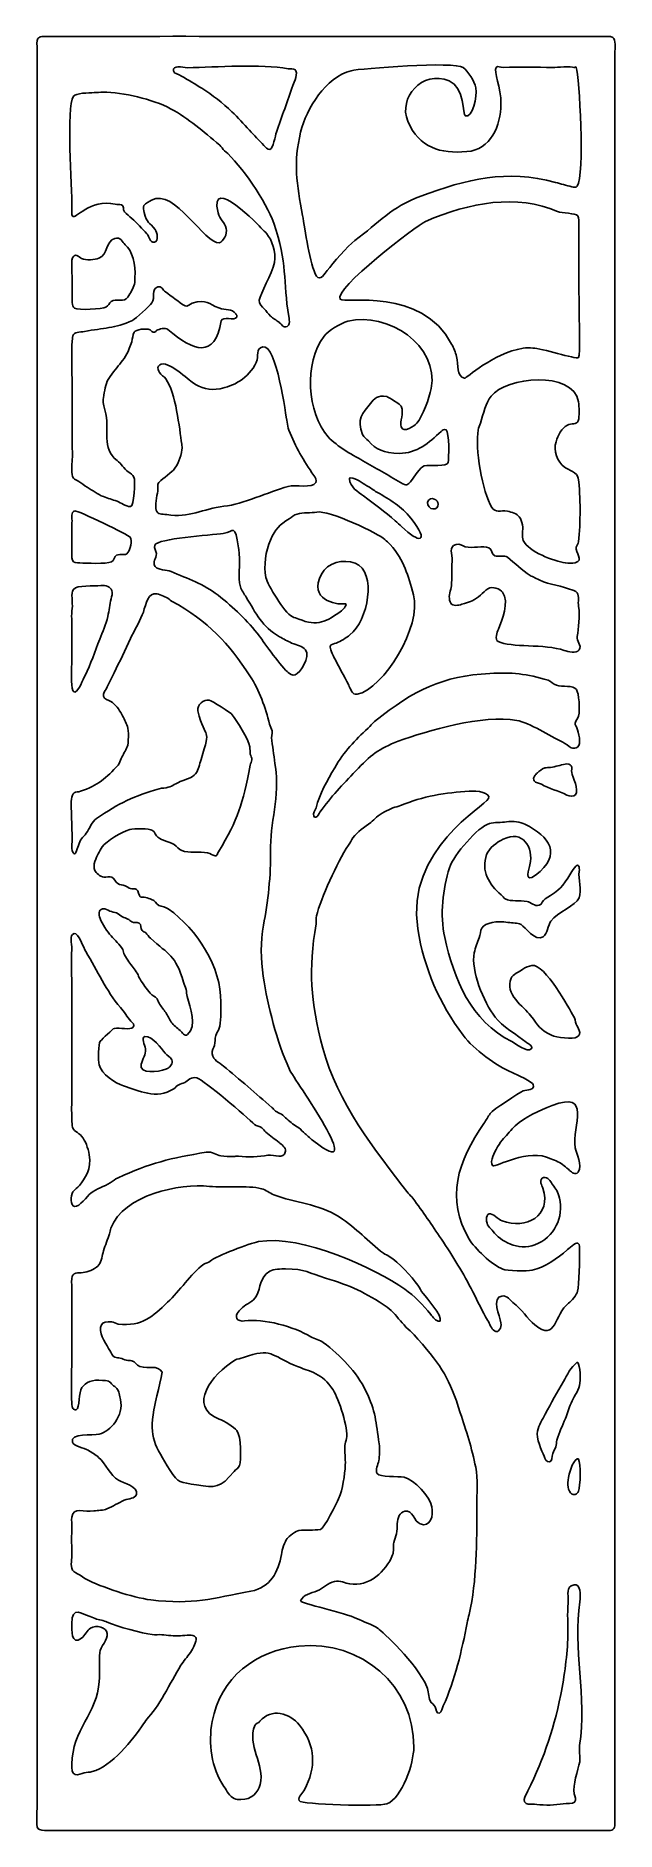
# Model space of a CAD drawing. Header units: centimetres. Extents: x -1.38 to 1.38, y -4.26 to 4.26.
import ezdxf

# ---------------------------------------------------------------- set-up
doc = ezdxf.new("R2010")
doc.units = ezdxf.units.CM
doc.header["$MEASUREMENT"] = 0
doc.layers.add('Layer 1', color=7, linetype='Continuous')

msp = doc.modelspace()

# ---------------------------------------------------------------- linework, layer by layer
at = {"layer": 'Layer 1', "color": 250}
for points, knots in [([(-1.34857, 4.2591), (-0.68545, 4.26233), (-0.02212, 4.2591), (0.64101, 4.2591), (0.64101, 4.2591), (0.8165, 4.2591), (0.99204, 4.2591), (1.16753, 4.2591), (1.16753, 4.2591), (1.21386, 4.2591), (1.26021, 4.2591), (1.30654, 4.2591), (1.30654, 4.2591), (1.3238, 4.2591), (1.35139, 4.26256), (1.36245, 4.25528), (1.36245, 4.25528), (1.3774, 4.24545), (1.37177, 4.20351), (1.37177, 4.17966), (1.37177, 4.17966), (1.37177, 4.10634), (1.37177, 4.03299), (1.37177, 3.95967), (1.37177, 3.95967), (1.37177, 3.65467), (1.37177, 3.34958), (1.37177, 3.04458), (1.37177, 3.04458), (1.37177, 1.7836), (1.37177, 0.52223), (1.37177, -0.73875), (1.37177, -0.73875), (1.37177, -1.6344), (1.37177, -2.53032), (1.37177, -3.42596), (1.37177, -3.42596), (1.37177, -3.63727), (1.37177, -3.84865), (1.37177, -4.05996), (1.37177, -4.05996), (1.37177, -4.10858), (1.37177, -4.15722), (1.37177, -4.20585), (1.37177, -4.20585), (1.37177, -4.22864), (1.3747, -4.25226), (1.35702, -4.25779), (1.35702, -4.25779), (1.34075, -4.26288), (1.31406, -4.25932), (1.29489, -4.25932), (1.29489, -4.25932), (1.25063, -4.25932), (1.20636, -4.25932), (1.1621, -4.25932), (1.1621, -4.25932), (1.01586, -4.25932), (0.86957, -4.25932), (0.72333, -4.25932), (0.72333, -4.25932), (0.2388, -4.25932), (-0.24588, -4.25932), (-0.73042, -4.25932), (-0.73042, -4.25932), (-0.89038, -4.25932), (-1.05038, -4.25932), (-1.21034, -4.25932), (-1.21034, -4.25932), (-1.24787, -4.25932), (-1.28542, -4.25932), (-1.32295, -4.25932), (-1.32295, -4.25932), (-1.34106, -4.25932), (-1.36, -4.26082), (-1.36721, -4.25015), (-1.36721, -4.25015), (-1.37687, -4.23588), (-1.37109, -4.16878), (-1.37109, -4.14474), (-1.37109, -4.14474), (-1.37109, -4.05233), (-1.37109, -3.95988), (-1.37109, -3.86747), (-1.37109, -3.86747), (-1.37109, -3.51868), (-1.37109, -3.16979), (-1.37109, -2.821), (-1.37109, -2.821), (-1.37109, -1.50451), (-1.37109, -0.18763), (-1.37109, 1.12885), (-1.37109, 1.12885), (-1.37109, 1.92318), (-1.37109, 2.71774), (-1.37109, 3.51206), (-1.37109, 3.51206), (-1.37109, 3.69994), (-1.37109, 3.88789), (-1.37109, 4.07578), (-1.37109, 4.07578), (-1.37109, 4.11702), (-1.37109, 4.15828), (-1.37109, 4.19952), (-1.37109, 4.19952), (-1.37109, 4.2155), (-1.37411, 4.23979), (-1.36721, 4.24993), (-1.36721, 4.24993), (-1.36296, 4.25618), (-1.35682, 4.25906), (-1.34857, 4.2591)], [0, 0, 0, 0, 0.0344828, 0.0344828, 0.0344828, 0.0344828, 0.0689655, 0.0689655, 0.0689655, 0.0689655, 0.1034483, 0.1034483, 0.1034483, 0.1034483, 0.137931, 0.137931, 0.137931, 0.137931, 0.1724138, 0.1724138, 0.1724138, 0.1724138, 0.2068966, 0.2068966, 0.2068966, 0.2068966, 0.2413793, 0.2413793, 0.2413793, 0.2413793, 0.2758621, 0.2758621, 0.2758621, 0.2758621, 0.3103448, 0.3103448, 0.3103448, 0.3103448, 0.3448276, 0.3448276, 0.3448276, 0.3448276, 0.3793103, 0.3793103, 0.3793103, 0.3793103, 0.4137931, 0.4137931, 0.4137931, 0.4137931, 0.4482759, 0.4482759, 0.4482759, 0.4482759, 0.4827586, 0.4827586, 0.4827586, 0.4827586, 0.5172414, 0.5172414, 0.5172414, 0.5172414, 0.5517241, 0.5517241, 0.5517241, 0.5517241, 0.5862069, 0.5862069, 0.5862069, 0.5862069, 0.6206897, 0.6206897, 0.6206897, 0.6206897, 0.6551724, 0.6551724, 0.6551724, 0.6551724, 0.6896552, 0.6896552, 0.6896552, 0.6896552, 0.7241379, 0.7241379, 0.7241379, 0.7241379, 0.7586207, 0.7586207, 0.7586207, 0.7586207, 0.7931034, 0.7931034, 0.7931034, 0.7931034, 0.8275862, 0.8275862, 0.8275862, 0.8275862, 0.862069, 0.862069, 0.862069, 0.862069, 0.8965517, 0.8965517, 0.8965517, 0.8965517, 0.9310345, 0.9310345, 0.9310345, 0.9310345, 1, 1, 1, 1]), ([(-0.70246, 4.1155), (-0.71453, 4.11417), (-0.72804, 4.11215), (-0.72421, 4.09716), (-0.72421, 4.09716), (-0.72007, 4.08098), (-0.69943, 4.08046), (-0.68538, 4.07196), (-0.68538, 4.07196), (-0.65351, 4.05266), (-0.6212, 4.03402), (-0.58986, 4.0139), (-0.58986, 4.0139), (-0.53888, 3.98118), (-0.48927, 3.94364), (-0.44619, 3.90238), (-0.44619, 3.90238), (-0.41707, 3.87448), (-0.39083, 3.84378), (-0.3631, 3.81454), (-0.3631, 3.81454), (-0.34036, 3.79057), (-0.3176, 3.76661), (-0.29476, 3.74274), (-0.29476, 3.74274), (-0.28871, 3.73641), (-0.27871, 3.72078), (-0.26603, 3.72364), (-0.26603, 3.72364), (-0.25051, 3.72715), (-0.24081, 3.78886), (-0.23496, 3.80537), (-0.23496, 3.80537), (-0.20876, 3.87944), (-0.18312, 3.95372), (-0.15653, 4.02765), (-0.15653, 4.02765), (-0.15138, 4.04196), (-0.12951, 4.08927), (-0.14721, 4.10251), (-0.14721, 4.10251), (-0.15494, 4.1083), (-0.16692, 4.10407), (-0.17905, 4.10633), (-0.17905, 4.10633), (-0.30893, 4.13048), (-0.51953, 4.11428), (-0.65664, 4.11168), (-0.65664, 4.11168), (-0.67197, 4.11139), (-0.68723, 4.11717), (-0.70246, 4.1155)], [0, 0, 0, 0, 0.0714286, 0.0714286, 0.0714286, 0.0714286, 0.1428571, 0.1428571, 0.1428571, 0.1428571, 0.2142857, 0.2142857, 0.2142857, 0.2142857, 0.2857143, 0.2857143, 0.2857143, 0.2857143, 0.3571429, 0.3571429, 0.3571429, 0.3571429, 0.4285714, 0.4285714, 0.4285714, 0.4285714, 0.5, 0.5, 0.5, 0.5, 0.5714286, 0.5714286, 0.5714286, 0.5714286, 0.6428571, 0.6428571, 0.6428571, 0.6428571, 0.7142857, 0.7142857, 0.7142857, 0.7142857, 0.7857143, 0.7857143, 0.7857143, 0.7857143, 0.8571429, 0.8571429, 0.8571429, 0.8571429, 1, 1, 1, 1]), ([(0.84137, 4.11244), (0.82714, 4.11187), (0.81502, 4.12298), (0.80798, 4.11244), (0.80798, 4.11244), (0.79483, 4.09275), (0.83187, 4.01782), (0.83084, 3.93873), (0.83084, 3.93873), (0.82952, 3.83705), (0.78257, 3.72218), (0.66819, 3.71295), (0.66819, 3.71295), (0.54528, 3.70303), (0.44132, 3.72984), (0.38863, 3.85732), (0.38863, 3.85732), (0.34205, 3.97001), (0.45742, 4.1009), (0.58438, 4.04963), (0.58438, 4.04963), (0.65971, 4.01922), (0.6497, 3.8865), (0.66198, 3.88252), (0.66198, 3.88252), (0.69415, 3.8721), (0.72043, 3.97305), (0.71168, 4.0162), (0.71168, 4.0162), (0.70484, 4.04991), (0.67487, 4.09498), (0.65111, 4.11244), (0.65111, 4.11244), (0.61036, 4.14238), (0.16357, 4.10832), (0.11916, 4.09716), (0.11916, 4.09716), (-0.0013, 4.06691), (-0.09195, 3.91846), (-0.12003, 3.80537), (-0.12003, 3.80537), (-0.15576, 3.66147), (-0.13826, 3.55904), (-0.11071, 3.4097), (-0.11071, 3.4097), (-0.0992, 3.34733), (-0.07737, 3.1733), (-0.0447, 3.12173), (-0.0447, 3.12173), (-0.02824, 3.09573), (-0.00294, 3.13641), (0.00578, 3.1477), (0.00578, 3.1477), (0.03434, 3.18473), (0.10114, 3.26464), (0.13739, 3.2913), (0.13739, 3.2913), (0.25149, 3.37525), (0.30944, 3.44961), (0.44998, 3.50136), (0.44998, 3.50136), (0.66852, 3.58184), (0.85718, 3.631), (1.08988, 3.56705), (1.08988, 3.56705), (1.11552, 3.56), (1.14116, 3.55287), (1.16676, 3.54567), (1.16676, 3.54567), (1.17562, 3.54317), (1.1881, 3.54182), (1.19316, 3.54872), (1.19316, 3.54872), (1.22992, 3.59884), (1.20355, 4.073), (1.18772, 4.11244), (1.18772, 4.11244), (1.18468, 4.12001), (1.18312, 4.10826), (1.17685, 4.11244), (1.17685, 4.11244), (1.16567, 4.11989), (1.09603, 4.11219), (1.07667, 4.11244), (1.07667, 4.11244), (0.99824, 4.11344), (0.91974, 4.11558), (0.84137, 4.11244)], [0, 0, 0, 0, 0.0434783, 0.0434783, 0.0434783, 0.0434783, 0.0869565, 0.0869565, 0.0869565, 0.0869565, 0.1304348, 0.1304348, 0.1304348, 0.1304348, 0.173913, 0.173913, 0.173913, 0.173913, 0.2173913, 0.2173913, 0.2173913, 0.2173913, 0.2608696, 0.2608696, 0.2608696, 0.2608696, 0.3043478, 0.3043478, 0.3043478, 0.3043478, 0.3478261, 0.3478261, 0.3478261, 0.3478261, 0.3913043, 0.3913043, 0.3913043, 0.3913043, 0.4347826, 0.4347826, 0.4347826, 0.4347826, 0.4782609, 0.4782609, 0.4782609, 0.4782609, 0.5217391, 0.5217391, 0.5217391, 0.5217391, 0.5652174, 0.5652174, 0.5652174, 0.5652174, 0.6086957, 0.6086957, 0.6086957, 0.6086957, 0.6521739, 0.6521739, 0.6521739, 0.6521739, 0.6956522, 0.6956522, 0.6956522, 0.6956522, 0.7391304, 0.7391304, 0.7391304, 0.7391304, 0.7826087, 0.7826087, 0.7826087, 0.7826087, 0.826087, 0.826087, 0.826087, 0.826087, 0.8695652, 0.8695652, 0.8695652, 0.8695652, 0.9130435, 0.9130435, 0.9130435, 0.9130435, 1, 1, 1, 1]), ([(-1.05813, 3.99481), (-1.07238, 3.99467), (-1.08661, 3.99386), (-1.10085, 3.99328), (-1.10085, 3.99328), (-1.12697, 3.99221), (-1.188, 3.99107), (-1.19869, 3.97571), (-1.19869, 3.97571), (-1.23515, 3.92334), (-1.20363, 3.54472), (-1.20568, 3.44637), (-1.20568, 3.44637), (-1.20594, 3.43395), (-1.2087, 3.41515), (-1.20335, 3.40665), (-1.20335, 3.40665), (-1.1909, 3.38686), (-1.12172, 3.49239), (-0.99989, 3.46317), (-0.99989, 3.46317), (-0.99056, 3.46093), (-0.98047, 3.46322), (-0.97116, 3.46088), (-0.97116, 3.46088), (-0.9573, 3.4574), (-0.96507, 3.43669), (-0.9564, 3.42727), (-0.9564, 3.42727), (-0.94571, 3.41565), (-0.93349, 3.40546), (-0.92146, 3.39519), (-0.92146, 3.39519), (-0.89891, 3.37595), (-0.87032, 3.34479), (-0.85001, 3.32262), (-0.85001, 3.32262), (-0.83831, 3.30985), (-0.83675, 3.279), (-0.81351, 3.28367), (-0.81351, 3.28367), (-0.79217, 3.28795), (-0.80101, 3.32939), (-0.81118, 3.34325), (-0.81118, 3.34325), (-0.83747, 3.37905), (-0.85025, 3.36857), (-0.86244, 3.42421), (-0.86244, 3.42421), (-0.8646, 3.43408), (-0.87014, 3.44753), (-0.86399, 3.45706), (-0.86399, 3.45706), (-0.85745, 3.46721), (-0.83803, 3.47614), (-0.82749, 3.48227), (-0.82749, 3.48227), (-0.72111, 3.54404), (-0.57217, 3.27031), (-0.50676, 3.28061), (-0.50676, 3.28061), (-0.48811, 3.28355), (-0.46652, 3.32317), (-0.47337, 3.34859), (-0.47337, 3.34859), (-0.4809, 3.37652), (-0.505, 3.39263), (-0.5122, 3.42269), (-0.5122, 3.42269), (-0.55784, 3.61312), (-0.30983, 3.35315), (-0.30563, 3.34783), (-0.30563, 3.34783), (-0.29812, 3.3383), (-0.28753, 3.33138), (-0.28, 3.32186), (-0.28, 3.32186), (-0.25889, 3.29513), (-0.2335, 3.23691), (-0.24428, 3.18589), (-0.24428, 3.18589), (-0.25562, 3.13223), (-0.31234, 3.03815), (-0.3165, 3.00715), (-0.3165, 3.00715), (-0.31905, 2.98816), (-0.30176, 2.97589), (-0.29321, 2.96667), (-0.29321, 2.96667), (-0.28294, 2.95559), (-0.2749, 2.94247), (-0.2637, 2.9323), (-0.2637, 2.9323), (-0.25118, 2.92093), (-0.23607, 2.91267), (-0.22254, 2.90251), (-0.22254, 2.90251), (-0.21035, 2.89335), (-0.20314, 2.87488), (-0.18371, 2.88265), (-0.18371, 2.88265), (-0.1785, 2.88473), (-0.17605, 2.89099), (-0.17439, 2.89716), (-0.17439, 2.89716), (-0.17152, 2.90783), (-0.17515, 2.9205), (-0.17672, 2.93001), (-0.17672, 2.93001), (-0.20454, 3.09827), (-0.18194, 3.18451), (-0.24712, 3.37307), (-0.24712, 3.37307), (-0.28257, 3.47565), (-0.40374, 3.64888), (-0.48114, 3.71753), (-0.48114, 3.71753), (-0.48985, 3.72526), (-0.49555, 3.73597), (-0.50444, 3.7435), (-0.50444, 3.7435), (-0.58416, 3.8111), (-0.64784, 3.86813), (-0.73818, 3.9169), (-0.73818, 3.9169), (-0.82112, 3.96166), (-0.9645, 3.99571), (-1.05813, 3.99481)], [0, 0, 0, 0, 0.030303, 0.030303, 0.030303, 0.030303, 0.0606061, 0.0606061, 0.0606061, 0.0606061, 0.0909091, 0.0909091, 0.0909091, 0.0909091, 0.1212121, 0.1212121, 0.1212121, 0.1212121, 0.1515152, 0.1515152, 0.1515152, 0.1515152, 0.1818182, 0.1818182, 0.1818182, 0.1818182, 0.2121212, 0.2121212, 0.2121212, 0.2121212, 0.2424242, 0.2424242, 0.2424242, 0.2424242, 0.2727273, 0.2727273, 0.2727273, 0.2727273, 0.3030303, 0.3030303, 0.3030303, 0.3030303, 0.3333333, 0.3333333, 0.3333333, 0.3333333, 0.3636364, 0.3636364, 0.3636364, 0.3636364, 0.3939394, 0.3939394, 0.3939394, 0.3939394, 0.4242424, 0.4242424, 0.4242424, 0.4242424, 0.4545455, 0.4545455, 0.4545455, 0.4545455, 0.4848485, 0.4848485, 0.4848485, 0.4848485, 0.5151515, 0.5151515, 0.5151515, 0.5151515, 0.5454545, 0.5454545, 0.5454545, 0.5454545, 0.5757576, 0.5757576, 0.5757576, 0.5757576, 0.6060606, 0.6060606, 0.6060606, 0.6060606, 0.6363636, 0.6363636, 0.6363636, 0.6363636, 0.6666667, 0.6666667, 0.6666667, 0.6666667, 0.6969697, 0.6969697, 0.6969697, 0.6969697, 0.7272727, 0.7272727, 0.7272727, 0.7272727, 0.7575758, 0.7575758, 0.7575758, 0.7575758, 0.7878788, 0.7878788, 0.7878788, 0.7878788, 0.8181818, 0.8181818, 0.8181818, 0.8181818, 0.8484848, 0.8484848, 0.8484848, 0.8484848, 0.8787879, 0.8787879, 0.8787879, 0.8787879, 0.9090909, 0.9090909, 0.9090909, 0.9090909, 0.9393939, 0.9393939, 0.9393939, 0.9393939, 1, 1, 1, 1]), ([(0.47236, 3.38144), (0.43287, 3.36423), (0.03213, 3.05857), (0.0679, 3.01174), (0.0679, 3.01174), (0.08365, 2.99112), (0.45558, 3.07036), (0.59675, 2.79939), (0.59675, 2.79939), (0.60661, 2.78045), (0.61452, 2.76038), (0.62005, 2.73981), (0.62005, 2.73981), (0.63084, 2.69964), (0.61782, 2.64506), (0.6581, 2.63669), (0.6581, 2.63669), (0.66516, 2.63522), (0.7908, 2.75467), (0.93611, 2.77953), (0.93611, 2.77953), (0.95142, 2.78215), (0.96718, 2.78022), (0.98271, 2.78029), (0.98271, 2.78029), (1.01892, 2.78046), (1.18715, 2.72516), (1.1986, 2.73522), (1.1986, 2.73522), (1.20842, 2.74386), (1.20183, 2.93765), (1.2017, 2.96743), (1.2017, 2.96743), (1.20131, 3.06265), (1.20034, 3.15789), (1.20015, 3.25311), (1.20015, 3.25311), (1.20008, 3.28926), (1.20071, 3.32543), (1.20093, 3.36158), (1.20093, 3.36158), (1.20103, 3.37832), (1.20281, 3.39848), (1.19549, 3.40817), (1.19549, 3.40817), (1.18556, 3.42134), (1.11971, 3.42044), (1.09997, 3.4288), (1.09997, 3.4288), (0.90565, 3.51107), (0.68471, 3.474), (0.47236, 3.38144)], [0, 0, 0, 0, 0.0714286, 0.0714286, 0.0714286, 0.0714286, 0.1428571, 0.1428571, 0.1428571, 0.1428571, 0.2142857, 0.2142857, 0.2142857, 0.2142857, 0.2857143, 0.2857143, 0.2857143, 0.2857143, 0.3571429, 0.3571429, 0.3571429, 0.3571429, 0.4285714, 0.4285714, 0.4285714, 0.4285714, 0.5, 0.5, 0.5, 0.5, 0.5714286, 0.5714286, 0.5714286, 0.5714286, 0.6428571, 0.6428571, 0.6428571, 0.6428571, 0.7142857, 0.7142857, 0.7142857, 0.7142857, 0.7857143, 0.7857143, 0.7857143, 0.7857143, 0.8571429, 0.8571429, 0.8571429, 0.8571429, 1, 1, 1, 1]), ([(-1.003, 3.30047), (-1.046, 3.28756), (-1.03384, 3.22515), (-1.07755, 3.20652), (-1.07755, 3.20652), (-1.09669, 3.19836), (-1.14005, 3.19637), (-1.15987, 3.20575), (-1.15987, 3.20575), (-1.16795, 3.20958), (-1.17427, 3.2165), (-1.18239, 3.22027), (-1.18239, 3.22027), (-1.19251, 3.22497), (-1.2006, 3.21556), (-1.20335, 3.20881), (-1.20335, 3.20881), (-1.20889, 3.19523), (-1.20568, 3.17046), (-1.20568, 3.15305), (-1.20568, 3.15305), (-1.20568, 3.11112), (-1.20417, 3.0724), (-1.20413, 3.03236), (-1.20413, 3.03236), (-1.20411, 3.00855), (-1.20782, 2.97944), (-1.19326, 2.96973), (-1.19326, 2.96973), (-1.17669, 2.95868), (-1.06034, 2.96519), (-1.04416, 2.97431), (-1.04416, 2.97431), (-1.03281, 2.9807), (-1.02938, 2.99459), (-1.01931, 3.00181), (-1.01931, 3.00181), (-0.99735, 3.01753), (-0.9583, 2.99358), (-0.94009, 3.02243), (-0.94009, 3.02243), (-0.92801, 3.04158), (-0.91649, 3.06146), (-0.90903, 3.08277), (-0.90903, 3.08277), (-0.9054, 3.09314), (-0.90897, 3.10476), (-0.90748, 3.11562), (-0.90748, 3.11562), (-0.89951, 3.17374), (-0.92239, 3.24677), (-0.95252, 3.27068), (-0.95252, 3.27068), (-0.96908, 3.28382), (-0.97274, 3.30956), (-1.003, 3.30047)], [0, 0, 0, 0, 0.0666667, 0.0666667, 0.0666667, 0.0666667, 0.1333333, 0.1333333, 0.1333333, 0.1333333, 0.2, 0.2, 0.2, 0.2, 0.2666667, 0.2666667, 0.2666667, 0.2666667, 0.3333333, 0.3333333, 0.3333333, 0.3333333, 0.4, 0.4, 0.4, 0.4, 0.4666667, 0.4666667, 0.4666667, 0.4666667, 0.5333333, 0.5333333, 0.5333333, 0.5333333, 0.6, 0.6, 0.6, 0.6, 0.6666667, 0.6666667, 0.6666667, 0.6666667, 0.7333333, 0.7333333, 0.7333333, 0.7333333, 0.8, 0.8, 0.8, 0.8, 0.8666667, 0.8666667, 0.8666667, 0.8666667, 1, 1, 1, 1]), ([(-0.79876, 3.07055), (-0.83203, 3.05986), (-0.80851, 3.01954), (-0.82671, 2.99493), (-0.82671, 2.99493), (-0.83975, 2.97731), (-0.9009, 2.92038), (-0.91913, 2.91167), (-0.91913, 2.91167), (-1.0015, 2.87231), (-1.05687, 2.87619), (-1.14589, 2.85897), (-1.14589, 2.85897), (-1.1697, 2.85436), (-1.19561, 2.85808), (-1.2018, 2.83758), (-1.2018, 2.83758), (-1.20476, 2.82777), (-1.20349, 2.81716), (-1.20491, 2.80703), (-1.20491, 2.80703), (-1.20794, 2.78532), (-1.20661, 2.7578), (-1.20646, 2.7337), (-1.20646, 2.7337), (-1.20635, 2.71536), (-1.20575, 2.69703), (-1.20568, 2.6787), (-1.20568, 2.6787), (-1.20524, 2.56235), (-1.20533, 2.44597), (-1.20491, 2.32962), (-1.20491, 2.32962), (-1.20481, 2.30365), (-1.20224, 2.27761), (-1.20413, 2.25171), (-1.20413, 2.25171), (-1.20602, 2.22582), (-1.21091, 2.17985), (-1.19869, 2.16234), (-1.19869, 2.16234), (-1.19318, 2.15443), (-1.18237, 2.15216), (-1.17384, 2.14706), (-1.17384, 2.14706), (-1.1598, 2.13867), (-1.14833, 2.12757), (-1.13346, 2.1188), (-1.13346, 2.1188), (-1.10893, 2.10432), (-1.08373, 2.08603), (-1.05658, 2.0745), (-1.05658, 2.0745), (-1.0352, 2.06542), (-1.01458, 2.06123), (-0.99135, 2.05235), (-0.99135, 2.05235), (-0.97198, 2.04494), (-0.953, 2.02897), (-0.92845, 2.02714), (-0.92845, 2.02714), (-0.9099, 2.02576), (-0.90534, 2.15243), (-0.91136, 2.16692), (-0.91136, 2.16692), (-0.91665, 2.17965), (-0.92913, 2.18496), (-0.93932, 2.19289), (-0.93932, 2.19289), (-0.9587, 2.20798), (-0.97175, 2.23193), (-0.99135, 2.24636), (-0.99135, 2.24636), (-1.0698, 2.30413), (-1.02214, 2.39026), (-1.04959, 2.48621), (-1.04959, 2.48621), (-1.05403, 2.50172), (-1.06002, 2.52522), (-1.05658, 2.54426), (-1.05658, 2.54426), (-1.05094, 2.57549), (-1.04734, 2.60849), (-1.03328, 2.63134), (-1.03328, 2.63134), (-0.98814, 2.70473), (-0.95195, 2.71447), (-0.92223, 2.81008), (-0.92223, 2.81008), (-0.91731, 2.82591), (-0.91827, 2.84274), (-0.91058, 2.85515), (-0.91058, 2.85515), (-0.90226, 2.86859), (-0.85657, 2.8754), (-0.83526, 2.86661), (-0.83526, 2.86661), (-0.82934, 2.86416), (-0.82295, 2.85151), (-0.81429, 2.85515), (-0.81429, 2.85515), (-0.80972, 2.85707), (-0.80679, 2.86161), (-0.80264, 2.86431), (-0.80264, 2.86431), (-0.79262, 2.87084), (-0.7621, 2.87776), (-0.75061, 2.86813), (-0.75061, 2.86813), (-0.62613, 2.76378), (-0.52863, 2.72825), (-0.49745, 2.90938), (-0.49745, 2.90938), (-0.49322, 2.9339), (-0.43165, 2.90682), (-0.42367, 2.92695), (-0.42367, 2.92695), (-0.42106, 2.93353), (-0.42496, 2.93858), (-0.42755, 2.94223), (-0.42755, 2.94223), (-0.4474, 2.97014), (-0.47477, 2.95794), (-0.50832, 2.97049), (-0.50832, 2.97049), (-0.55909, 2.98948), (-0.56334, 3.01437), (-0.63568, 2.9934), (-0.63568, 2.9934), (-0.64524, 2.99063), (-0.65695, 2.97326), (-0.66907, 2.98042), (-0.66907, 2.98042), (-0.69962, 2.99846), (-0.73114, 3.02666), (-0.76226, 3.04687), (-0.76226, 3.04687), (-0.77449, 3.05482), (-0.78008, 3.07656), (-0.79876, 3.07055)], [0, 0, 0, 0, 0.0277778, 0.0277778, 0.0277778, 0.0277778, 0.0555556, 0.0555556, 0.0555556, 0.0555556, 0.0833333, 0.0833333, 0.0833333, 0.0833333, 0.1111111, 0.1111111, 0.1111111, 0.1111111, 0.1388889, 0.1388889, 0.1388889, 0.1388889, 0.1666667, 0.1666667, 0.1666667, 0.1666667, 0.1944444, 0.1944444, 0.1944444, 0.1944444, 0.2222222, 0.2222222, 0.2222222, 0.2222222, 0.25, 0.25, 0.25, 0.25, 0.2777778, 0.2777778, 0.2777778, 0.2777778, 0.3055556, 0.3055556, 0.3055556, 0.3055556, 0.3333333, 0.3333333, 0.3333333, 0.3333333, 0.3611111, 0.3611111, 0.3611111, 0.3611111, 0.3888889, 0.3888889, 0.3888889, 0.3888889, 0.4166667, 0.4166667, 0.4166667, 0.4166667, 0.4444444, 0.4444444, 0.4444444, 0.4444444, 0.4722222, 0.4722222, 0.4722222, 0.4722222, 0.5, 0.5, 0.5, 0.5, 0.5277778, 0.5277778, 0.5277778, 0.5277778, 0.5555556, 0.5555556, 0.5555556, 0.5555556, 0.5833333, 0.5833333, 0.5833333, 0.5833333, 0.6111111, 0.6111111, 0.6111111, 0.6111111, 0.6388889, 0.6388889, 0.6388889, 0.6388889, 0.6666667, 0.6666667, 0.6666667, 0.6666667, 0.6944444, 0.6944444, 0.6944444, 0.6944444, 0.7222222, 0.7222222, 0.7222222, 0.7222222, 0.75, 0.75, 0.75, 0.75, 0.7777778, 0.7777778, 0.7777778, 0.7777778, 0.8055556, 0.8055556, 0.8055556, 0.8055556, 0.8333333, 0.8333333, 0.8333333, 0.8333333, 0.8611111, 0.8611111, 0.8611111, 0.8611111, 0.8888889, 0.8888889, 0.8888889, 0.8888889, 0.9166667, 0.9166667, 0.9166667, 0.9166667, 0.9444444, 0.9444444, 0.9444444, 0.9444444, 1, 1, 1, 1]), ([(0.1044, 2.90709), (0.06676, 2.89765), (0.01151, 2.86295), (-0.00898, 2.83605), (-0.00898, 2.83605), (-0.10475, 2.71034), (-0.09076, 2.47295), (0.01121, 2.35788), (0.01121, 2.35788), (0.05039, 2.31367), (0.13417, 2.2675), (0.18594, 2.23872), (0.18594, 2.23872), (0.24623, 2.20521), (0.30618, 2.16996), (0.36533, 2.13484), (0.36533, 2.13484), (0.38539, 2.12293), (0.39492, 2.13729), (0.40493, 2.15012), (0.40493, 2.15012), (0.41794, 2.16678), (0.44657, 2.2151), (0.46706, 2.22039), (0.46706, 2.22039), (0.49393, 2.22734), (0.57545, 2.21441), (0.58044, 2.2372), (0.58044, 2.2372), (0.58382, 2.25264), (0.58613, 2.38065), (0.57112, 2.39149), (0.57112, 2.39149), (0.56208, 2.39802), (0.55141, 2.3896), (0.54627, 2.38462), (0.54627, 2.38462), (0.48901, 2.32901), (0.43142, 2.27998), (0.34824, 2.27997), (0.34824, 2.27997), (0.27253, 2.27996), (0.23705, 2.30007), (0.20225, 2.33879), (0.20225, 2.33879), (0.1928, 2.3493), (0.18028, 2.35604), (0.17429, 2.37011), (0.17429, 2.37011), (0.14409, 2.44108), (0.17506, 2.47216), (0.21157, 2.51676), (0.21157, 2.51676), (0.22826, 2.53716), (0.24576, 2.5597), (0.28845, 2.54961), (0.28845, 2.54961), (0.29816, 2.54731), (0.35459, 2.51123), (0.35756, 2.50378), (0.35756, 2.50378), (0.37181, 2.4681), (0.34917, 2.4333), (0.35756, 2.40524), (0.35756, 2.40524), (0.36706, 2.37353), (0.42207, 2.41096), (0.43134, 2.42281), (0.43134, 2.42281), (0.45929, 2.45853), (0.49052, 2.53992), (0.49968, 2.5878), (0.49968, 2.5878), (0.53913, 2.79403), (0.29027, 2.95372), (0.1044, 2.90709)], [0, 0, 0, 0, 0.05, 0.05, 0.05, 0.05, 0.1, 0.1, 0.1, 0.1, 0.15, 0.15, 0.15, 0.15, 0.2, 0.2, 0.2, 0.2, 0.25, 0.25, 0.25, 0.25, 0.3, 0.3, 0.3, 0.3, 0.35, 0.35, 0.35, 0.35, 0.4, 0.4, 0.4, 0.4, 0.45, 0.45, 0.45, 0.45, 0.5, 0.5, 0.5, 0.5, 0.55, 0.55, 0.55, 0.55, 0.6, 0.6, 0.6, 0.6, 0.65, 0.65, 0.65, 0.65, 0.7, 0.7, 0.7, 0.7, 0.75, 0.75, 0.75, 0.75, 0.8, 0.8, 0.8, 0.8, 0.85, 0.85, 0.85, 0.85, 0.9, 0.9, 0.9, 0.9, 1, 1, 1, 1]), ([(-0.3002, 2.78564), (-0.33554, 2.77657), (-0.31706, 2.74424), (-0.33126, 2.71231), (-0.33126, 2.71231), (-0.36545, 2.63546), (-0.44351, 2.59752), (-0.50288, 2.58704), (-0.50288, 2.58704), (-0.55132, 2.57848), (-0.5925, 2.58691), (-0.63568, 2.61836), (-0.63568, 2.61836), (-0.66425, 2.63916), (-0.76633, 2.73586), (-0.79565, 2.69474), (-0.79565, 2.69474), (-0.80242, 2.68525), (-0.79487, 2.67169), (-0.79022, 2.66419), (-0.79022, 2.66419), (-0.78221, 2.65129), (-0.76843, 2.64538), (-0.75993, 2.63363), (-0.75993, 2.63363), (-0.71358, 2.56959), (-0.69499, 2.39931), (-0.6846, 2.32351), (-0.6846, 2.32351), (-0.68343, 2.31493), (-0.68262, 2.30612), (-0.68382, 2.29754), (-0.68382, 2.29754), (-0.68916, 2.25952), (-0.70297, 2.22488), (-0.72421, 2.20053), (-0.72421, 2.20053), (-0.73807, 2.18464), (-0.79036, 2.14698), (-0.7941, 2.14172), (-0.7941, 2.14172), (-0.80115, 2.13177), (-0.7963, 2.11555), (-0.79876, 2.10047), (-0.79876, 2.10047), (-0.80226, 2.07898), (-0.81127, 2.02957), (-0.80575, 2.01033), (-0.80575, 2.01033), (-0.79939, 1.98822), (-0.78051, 1.993), (-0.75527, 1.98895), (-0.75527, 1.98895), (-0.65, 1.97205), (-0.58522, 2.01665), (-0.48424, 2.02867), (-0.48424, 2.02867), (-0.39393, 2.03941), (-0.27262, 2.09588), (-0.17983, 2.12338), (-0.17983, 2.12338), (-0.1441, 2.13398), (-0.06478, 2.11104), (-0.04781, 2.14095), (-0.04781, 2.14095), (-0.0414, 2.15224), (-0.05257, 2.16792), (-0.05713, 2.17456), (-0.05713, 2.17456), (-0.1065, 2.24657), (-0.14547, 2.31034), (-0.17594, 2.39073), (-0.17594, 2.39073), (-0.18047, 2.40266), (-0.18039, 2.41585), (-0.18371, 2.42816), (-0.18371, 2.42816), (-0.19119, 2.45585), (-0.2336, 2.80272), (-0.3002, 2.78564)], [0, 0, 0, 0, 0.047619, 0.047619, 0.047619, 0.047619, 0.0952381, 0.0952381, 0.0952381, 0.0952381, 0.1428571, 0.1428571, 0.1428571, 0.1428571, 0.1904762, 0.1904762, 0.1904762, 0.1904762, 0.2380952, 0.2380952, 0.2380952, 0.2380952, 0.2857143, 0.2857143, 0.2857143, 0.2857143, 0.3333333, 0.3333333, 0.3333333, 0.3333333, 0.3809524, 0.3809524, 0.3809524, 0.3809524, 0.4285714, 0.4285714, 0.4285714, 0.4285714, 0.4761905, 0.4761905, 0.4761905, 0.4761905, 0.5238095, 0.5238095, 0.5238095, 0.5238095, 0.5714286, 0.5714286, 0.5714286, 0.5714286, 0.6190476, 0.6190476, 0.6190476, 0.6190476, 0.6666667, 0.6666667, 0.6666667, 0.6666667, 0.7142857, 0.7142857, 0.7142857, 0.7142857, 0.7619048, 0.7619048, 0.7619048, 0.7619048, 0.8095238, 0.8095238, 0.8095238, 0.8095238, 0.8571429, 0.8571429, 0.8571429, 0.8571429, 0.9047619, 0.9047619, 0.9047619, 0.9047619, 1, 1, 1, 1]), ([(0.7839, 2.5519), (0.75702, 2.51691), (0.74823, 2.47152), (0.73343, 2.42358), (0.73343, 2.42358), (0.73011, 2.41283), (0.72489, 2.40337), (0.72255, 2.39073), (0.72255, 2.39073), (0.70774, 2.31048), (0.74103, 2.09494), (0.78779, 2.02256), (0.78779, 2.02256), (0.80437, 1.99688), (0.82818, 2.01071), (0.86156, 2.00499), (0.86156, 2.00499), (0.88466, 2.00103), (0.90586, 1.99359), (0.91748, 1.97825), (0.91748, 1.97825), (0.92552, 1.96762), (0.93033, 1.95619), (0.93301, 1.94006), (0.93301, 1.94006), (0.93737, 1.91384), (0.92792, 1.88592), (0.93689, 1.86597), (0.93689, 1.86597), (0.96086, 1.81263), (1.08329, 1.76781), (1.13647, 1.75979), (1.13647, 1.75979), (1.14966, 1.7578), (1.17067, 1.75745), (1.18306, 1.76056), (1.18306, 1.76056), (1.22796, 1.77183), (1.1807, 1.81063), (1.1885, 1.83465), (1.1885, 1.83465), (1.1914, 1.84357), (1.19839, 1.85131), (1.19937, 1.86062), (1.19937, 1.86062), (1.20867, 1.94905), (1.20913, 2.07431), (1.19782, 2.16234), (1.19782, 2.16234), (1.1943, 2.18971), (1.15203, 2.20087), (1.13181, 2.21504), (1.13181, 2.21504), (1.09859, 2.23833), (1.07857, 2.29602), (1.09221, 2.3342), (1.09221, 2.3342), (1.1043, 2.36808), (1.11629, 2.3994), (1.14657, 2.41441), (1.14657, 2.41441), (1.1648, 2.42345), (1.19049, 2.41512), (1.19782, 2.43503), (1.19782, 2.43503), (1.20464, 2.45356), (1.20209, 2.50312), (1.1986, 2.5244), (1.1986, 2.5244), (1.17345, 2.67778), (0.85271, 2.64144), (0.7839, 2.5519)], [0, 0, 0, 0, 0.0526316, 0.0526316, 0.0526316, 0.0526316, 0.1052632, 0.1052632, 0.1052632, 0.1052632, 0.1578947, 0.1578947, 0.1578947, 0.1578947, 0.2105263, 0.2105263, 0.2105263, 0.2105263, 0.2631579, 0.2631579, 0.2631579, 0.2631579, 0.3157895, 0.3157895, 0.3157895, 0.3157895, 0.3684211, 0.3684211, 0.3684211, 0.3684211, 0.4210526, 0.4210526, 0.4210526, 0.4210526, 0.4736842, 0.4736842, 0.4736842, 0.4736842, 0.5263158, 0.5263158, 0.5263158, 0.5263158, 0.5789474, 0.5789474, 0.5789474, 0.5789474, 0.6315789, 0.6315789, 0.6315789, 0.6315789, 0.6842105, 0.6842105, 0.6842105, 0.6842105, 0.7368421, 0.7368421, 0.7368421, 0.7368421, 0.7894737, 0.7894737, 0.7894737, 0.7894737, 0.8421053, 0.8421053, 0.8421053, 0.8421053, 0.8947368, 0.8947368, 0.8947368, 0.8947368, 1, 1, 1, 1]), ([(0.11527, 2.1631), (0.11344, 2.1631), (0.1113, 2.16108), (0.11139, 2.15928), (0.11139, 2.15928), (0.11332, 2.12003), (0.15341, 2.09644), (0.17895, 2.07755), (0.17895, 2.07755), (0.23174, 2.03852), (0.28008, 2.00337), (0.32883, 1.95916), (0.32883, 1.95916), (0.3388, 1.95011), (0.34965, 1.94198), (0.35912, 1.93242), (0.35912, 1.93242), (0.43985, 1.85089), (0.49923, 1.8527), (0.40261, 1.9729), (0.40261, 1.9729), (0.35824, 2.02809), (0.30491, 2.05919), (0.24185, 2.09588), (0.24185, 2.09588), (0.2253, 2.10552), (0.21218, 2.11716), (0.19371, 2.12644), (0.19371, 2.12644), (0.16993, 2.13838), (0.14764, 2.16323), (0.11527, 2.1631)], [0, 0, 0, 0, 0.1111111, 0.1111111, 0.1111111, 0.1111111, 0.2222222, 0.2222222, 0.2222222, 0.2222222, 0.3333333, 0.3333333, 0.3333333, 0.3333333, 0.4444444, 0.4444444, 0.4444444, 0.4444444, 0.5555556, 0.5555556, 0.5555556, 0.5555556, 0.6666667, 0.6666667, 0.6666667, 0.6666667, 0.7777778, 0.7777778, 0.7777778, 0.7777778, 1, 1, 1, 1]), ([(0.49628, 2.06389), (0.47843, 2.05871), (0.47888, 2.03747), (0.48976, 2.02531), (0.48976, 2.02531), (0.49913, 2.01485), (0.51721, 2.01196), (0.52666, 2.02208), (0.52666, 2.02208), (0.54526, 2.04198), (0.52162, 2.07125), (0.49628, 2.06389)], [0, 0, 0, 0, 0.25, 0.25, 0.25, 0.25, 0.5, 0.5, 0.5, 0.5, 1, 1, 1, 1]), ([(-1.19248, 2.00651), (-1.21314, 2.00175), (-1.20417, 1.97595), (-1.20568, 1.94999), (-1.20568, 1.94999), (-1.20808, 1.90907), (-1.20568, 1.868), (-1.20568, 1.82701), (-1.20568, 1.82701), (-1.20568, 1.80892), (-1.20954, 1.78633), (-1.20335, 1.77278), (-1.20335, 1.77278), (-1.19731, 1.75954), (-1.18545, 1.76055), (-1.16763, 1.75979), (-1.16763, 1.75979), (-1.13841, 1.75854), (-1.04429, 1.7539), (-1.01853, 1.76438), (-1.01853, 1.76438), (-1.00469, 1.77), (-1.00641, 1.79021), (-0.99368, 1.79646), (-0.99368, 1.79646), (-0.97442, 1.8059), (-0.95404, 1.79006), (-0.94009, 1.80868), (-0.94009, 1.80868), (-0.93045, 1.82155), (-0.91679, 1.86358), (-0.93078, 1.88354), (-0.93078, 1.88354), (-0.93466, 1.88907), (-1.17512, 2.01052), (-1.19248, 2.00651)], [0, 0, 0, 0, 0.1, 0.1, 0.1, 0.1, 0.2, 0.2, 0.2, 0.2, 0.3, 0.3, 0.3, 0.3, 0.4, 0.4, 0.4, 0.4, 0.5, 0.5, 0.5, 0.5, 0.6, 0.6, 0.6, 0.6, 0.7, 0.7, 0.7, 0.7, 0.8, 0.8, 0.8, 0.8, 1, 1, 1, 1]), ([(-0.04393, 2.00117), (-0.07185, 1.9956), (-0.10754, 2.00036), (-0.13634, 1.992), (-0.13634, 1.992), (-0.15205, 1.98744), (-0.16227, 1.97768), (-0.17439, 1.96985), (-0.17439, 1.96985), (-0.22066, 1.93997), (-0.24011, 1.92099), (-0.2637, 1.86826), (-0.2637, 1.86826), (-0.28611, 1.81816), (-0.29636, 1.74461), (-0.28466, 1.69105), (-0.28466, 1.69105), (-0.27685, 1.65527), (-0.19846, 1.52444), (-0.16041, 1.50467), (-0.16041, 1.50467), (-0.15064, 1.49959), (-0.13956, 1.49737), (-0.12935, 1.49321), (-0.12935, 1.49321), (-0.04009, 1.45685), (0.00315, 1.48006), (0.07411, 1.53293), (0.07411, 1.53293), (0.08252, 1.53919), (0.10787, 1.56825), (0.08887, 1.56577), (0.08887, 1.56577), (0.04477, 1.56003), (-0.0848, 1.58485), (-0.02141, 1.70709), (-0.02141, 1.70709), (0.00698, 1.76182), (0.08341, 1.77971), (0.13857, 1.75826), (0.13857, 1.75826), (0.24415, 1.71722), (0.19979, 1.48459), (0.11372, 1.41759), (0.11372, 1.41759), (0.09533, 1.40328), (0.07157, 1.38879), (0.04926, 1.3794), (0.04926, 1.3794), (0.03871, 1.37495), (0.02489, 1.37471), (0.02053, 1.36412), (0.02053, 1.36412), (0.01732, 1.35632), (0.03391, 1.31996), (0.03761, 1.31294), (0.03761, 1.31294), (0.06116, 1.26838), (0.0847, 1.22381), (0.10828, 1.17927), (0.10828, 1.17927), (0.11524, 1.16612), (0.12435, 1.13106), (0.14789, 1.13573), (0.14789, 1.13573), (0.27369, 1.1607), (0.4573, 1.46035), (0.41503, 1.60855), (0.41503, 1.60855), (0.38827, 1.70237), (0.37372, 1.7693), (0.30553, 1.84763), (0.30553, 1.84763), (0.29779, 1.85653), (0.2873, 1.86279), (0.27913, 1.87131), (0.27913, 1.87131), (0.25469, 1.8968), (0.01259, 2.01244), (-0.04393, 2.00117)], [0, 0, 0, 0, 0.047619, 0.047619, 0.047619, 0.047619, 0.0952381, 0.0952381, 0.0952381, 0.0952381, 0.1428571, 0.1428571, 0.1428571, 0.1428571, 0.1904762, 0.1904762, 0.1904762, 0.1904762, 0.2380952, 0.2380952, 0.2380952, 0.2380952, 0.2857143, 0.2857143, 0.2857143, 0.2857143, 0.3333333, 0.3333333, 0.3333333, 0.3333333, 0.3809524, 0.3809524, 0.3809524, 0.3809524, 0.4285714, 0.4285714, 0.4285714, 0.4285714, 0.4761905, 0.4761905, 0.4761905, 0.4761905, 0.5238095, 0.5238095, 0.5238095, 0.5238095, 0.5714286, 0.5714286, 0.5714286, 0.5714286, 0.6190476, 0.6190476, 0.6190476, 0.6190476, 0.6666667, 0.6666667, 0.6666667, 0.6666667, 0.7142857, 0.7142857, 0.7142857, 0.7142857, 0.7619048, 0.7619048, 0.7619048, 0.7619048, 0.8095238, 0.8095238, 0.8095238, 0.8095238, 0.8571429, 0.8571429, 0.8571429, 0.8571429, 0.9047619, 0.9047619, 0.9047619, 0.9047619, 1, 1, 1, 1]), ([(-0.48735, 1.89958), (-0.54933, 1.89084), (-0.79898, 1.87631), (-0.81196, 1.84458), (-0.81196, 1.84458), (-0.81848, 1.82864), (-0.80599, 1.81724), (-0.80497, 1.8041), (-0.80497, 1.8041), (-0.80316, 1.7808), (-0.82682, 1.76352), (-0.81041, 1.74222), (-0.81041, 1.74222), (-0.79787, 1.72596), (-0.75506, 1.72721), (-0.73508, 1.71854), (-0.73508, 1.71854), (-0.65603, 1.68427), (-0.58085, 1.66095), (-0.5122, 1.60626), (-0.5122, 1.60626), (-0.43697, 1.54632), (-0.37384, 1.48876), (-0.31573, 1.41148), (-0.31573, 1.41148), (-0.29517, 1.38414), (-0.20644, 1.25867), (-0.17905, 1.23885), (-0.17905, 1.23885), (-0.17228, 1.23395), (-0.15938, 1.22338), (-0.14643, 1.22815), (-0.14643, 1.22815), (-0.12108, 1.23751), (-0.07251, 1.313), (-0.09673, 1.34655), (-0.09673, 1.34655), (-0.11184, 1.36748), (-0.13707, 1.36762), (-0.16274, 1.3794), (-0.16274, 1.3794), (-0.18236, 1.3884), (-0.20151, 1.39845), (-0.22021, 1.40919), (-0.22021, 1.40919), (-0.30458, 1.45765), (-0.33247, 1.52016), (-0.37863, 1.59709), (-0.37863, 1.59709), (-0.38812, 1.61291), (-0.39977, 1.62718), (-0.40581, 1.64674), (-0.40581, 1.64674), (-0.42075, 1.69514), (-0.40382, 1.74748), (-0.41202, 1.80333), (-0.41202, 1.80333), (-0.41336, 1.81243), (-0.41281, 1.82176), (-0.41435, 1.83083), (-0.41435, 1.83083), (-0.43491, 1.95191), (-0.43384, 1.90712), (-0.48735, 1.89958)], [0, 0, 0, 0, 0.0588235, 0.0588235, 0.0588235, 0.0588235, 0.1176471, 0.1176471, 0.1176471, 0.1176471, 0.1764706, 0.1764706, 0.1764706, 0.1764706, 0.2352941, 0.2352941, 0.2352941, 0.2352941, 0.2941176, 0.2941176, 0.2941176, 0.2941176, 0.3529412, 0.3529412, 0.3529412, 0.3529412, 0.4117647, 0.4117647, 0.4117647, 0.4117647, 0.4705882, 0.4705882, 0.4705882, 0.4705882, 0.5294118, 0.5294118, 0.5294118, 0.5294118, 0.5882353, 0.5882353, 0.5882353, 0.5882353, 0.6470588, 0.6470588, 0.6470588, 0.6470588, 0.7058824, 0.7058824, 0.7058824, 0.7058824, 0.7647059, 0.7647059, 0.7647059, 0.7647059, 0.8235294, 0.8235294, 0.8235294, 0.8235294, 0.8823529, 0.8823529, 0.8823529, 0.8823529, 1, 1, 1, 1]), ([(0.61849, 1.84763), (0.57772, 1.83336), (0.6031, 1.8075), (0.59908, 1.7659), (0.59908, 1.7659), (0.5954, 1.72787), (0.59897, 1.68941), (0.59597, 1.65133), (0.59597, 1.65133), (0.59507, 1.63981), (0.5898, 1.62903), (0.58743, 1.61772), (0.58743, 1.61772), (0.58261, 1.59474), (0.58626, 1.56674), (0.60219, 1.56043), (0.60219, 1.56043), (0.61942, 1.5536), (0.64462, 1.56302), (0.65732, 1.5673), (0.65732, 1.5673), (0.66971, 1.57147), (0.68292, 1.57369), (0.6946, 1.57952), (0.6946, 1.57952), (0.72341, 1.59393), (0.74354, 1.61905), (0.76915, 1.63681), (0.76915, 1.63681), (0.78964, 1.65103), (0.82713, 1.63532), (0.83826, 1.62077), (0.83826, 1.62077), (0.8721, 1.57656), (0.83491, 1.48523), (0.81885, 1.44509), (0.81885, 1.44509), (0.81317, 1.43089), (0.79893, 1.39658), (0.8173, 1.38703), (0.8173, 1.38703), (0.87733, 1.35584), (1.03824, 1.37637), (1.13103, 1.34426), (1.13103, 1.34426), (1.15005, 1.33768), (1.18882, 1.32874), (1.2017, 1.34655), (1.2017, 1.34655), (1.21734, 1.36817), (1.18796, 1.38745), (1.19238, 1.41071), (1.19238, 1.41071), (1.19947, 1.44797), (1.20685, 1.50834), (1.19937, 1.55355), (1.19937, 1.55355), (1.19558, 1.57652), (1.20283, 1.60132), (1.19316, 1.61772), (1.19316, 1.61772), (1.18608, 1.62972), (1.16987, 1.62911), (1.15588, 1.63452), (1.15588, 1.63452), (1.0938, 1.65852), (1.04729, 1.65722), (0.99203, 1.68952), (0.99203, 1.68952), (0.98466, 1.69382), (0.97578, 1.69543), (0.96873, 1.70021), (0.96873, 1.70021), (0.93059, 1.72608), (0.89725, 1.75851), (0.86156, 1.78653), (0.86156, 1.78653), (0.84832, 1.79692), (0.81791, 1.78669), (0.80099, 1.79416), (0.80099, 1.79416), (0.7861, 1.80074), (0.78933, 1.82437), (0.77381, 1.83083), (0.77381, 1.83083), (0.74615, 1.84234), (0.69616, 1.82844), (0.66121, 1.83618), (0.66121, 1.83618), (0.64707, 1.83931), (0.6356, 1.85362), (0.61849, 1.84763)], [0, 0, 0, 0, 0.0416667, 0.0416667, 0.0416667, 0.0416667, 0.0833333, 0.0833333, 0.0833333, 0.0833333, 0.125, 0.125, 0.125, 0.125, 0.1666667, 0.1666667, 0.1666667, 0.1666667, 0.2083333, 0.2083333, 0.2083333, 0.2083333, 0.25, 0.25, 0.25, 0.25, 0.2916667, 0.2916667, 0.2916667, 0.2916667, 0.3333333, 0.3333333, 0.3333333, 0.3333333, 0.375, 0.375, 0.375, 0.375, 0.4166667, 0.4166667, 0.4166667, 0.4166667, 0.4583333, 0.4583333, 0.4583333, 0.4583333, 0.5, 0.5, 0.5, 0.5, 0.5416667, 0.5416667, 0.5416667, 0.5416667, 0.5833333, 0.5833333, 0.5833333, 0.5833333, 0.625, 0.625, 0.625, 0.625, 0.6666667, 0.6666667, 0.6666667, 0.6666667, 0.7083333, 0.7083333, 0.7083333, 0.7083333, 0.75, 0.75, 0.75, 0.75, 0.7916667, 0.7916667, 0.7916667, 0.7916667, 0.8333333, 0.8333333, 0.8333333, 0.8333333, 0.875, 0.875, 0.875, 0.875, 0.9166667, 0.9166667, 0.9166667, 0.9166667, 1, 1, 1, 1]), ([(-1.06901, 1.65209), (-1.10053, 1.6486), (-1.18146, 1.65626), (-1.19869, 1.63376), (-1.19869, 1.63376), (-1.21306, 1.61499), (-1.20053, 1.57214), (-1.20491, 1.54362), (-1.20491, 1.54362), (-1.20961, 1.513), (-1.2055, 1.47753), (-1.20568, 1.4428), (-1.20568, 1.4428), (-1.20601, 1.3822), (-1.20686, 1.32159), (-1.20724, 1.261), (-1.20724, 1.261), (-1.20738, 1.23704), (-1.21128, 1.1551), (-1.19637, 1.14795), (-1.19637, 1.14795), (-1.19511, 1.14735), (-1.1938, 1.14599), (-1.19248, 1.14642), (-1.19248, 1.14642), (-1.1713, 1.15344), (-1.15427, 1.20517), (-1.14356, 1.22586), (-1.14356, 1.22586), (-1.11593, 1.27925), (-1.09708, 1.33851), (-1.07367, 1.39773), (-1.07367, 1.39773), (-1.0601, 1.43204), (-1.04384, 1.46782), (-1.03561, 1.50543), (-1.03561, 1.50543), (-1.02895, 1.5359), (-1.02674, 1.55916), (-1.02008, 1.58945), (-1.02008, 1.58945), (-1.01776, 1.60004), (-1.01099, 1.61606), (-1.0162, 1.62841), (-1.0162, 1.62841), (-1.02328, 1.64519), (-1.04453, 1.6548), (-1.06901, 1.65209)], [0, 0, 0, 0, 0.0769231, 0.0769231, 0.0769231, 0.0769231, 0.1538462, 0.1538462, 0.1538462, 0.1538462, 0.2307692, 0.2307692, 0.2307692, 0.2307692, 0.3076923, 0.3076923, 0.3076923, 0.3076923, 0.3846154, 0.3846154, 0.3846154, 0.3846154, 0.4615385, 0.4615385, 0.4615385, 0.4615385, 0.5384615, 0.5384615, 0.5384615, 0.5384615, 0.6153846, 0.6153846, 0.6153846, 0.6153846, 0.6923077, 0.6923077, 0.6923077, 0.6923077, 0.7692308, 0.7692308, 0.7692308, 0.7692308, 0.8461538, 0.8461538, 0.8461538, 0.8461538, 1, 1, 1, 1]), ([(-0.8174, 1.61313), (-0.85034, 1.60749), (-0.85826, 1.54507), (-0.87176, 1.51307), (-0.87176, 1.51307), (-0.88766, 1.47538), (-0.91142, 1.43721), (-0.92767, 1.40078), (-0.92767, 1.40078), (-0.95272, 1.34464), (-0.97889, 1.29172), (-1.0061, 1.23808), (-1.0061, 1.23808), (-1.01903, 1.21261), (-1.03093, 1.18664), (-1.04338, 1.16094), (-1.04338, 1.16094), (-1.04738, 1.15268), (-1.05889, 1.1399), (-1.05658, 1.12733), (-1.05658, 1.12733), (-1.05364, 1.11136), (-1.03296, 1.11003), (-1.02164, 1.10212), (-1.02164, 1.10212), (-1.00003, 1.08702), (-0.98158, 1.06344), (-0.96883, 1.04025), (-0.96883, 1.04025), (-0.95869, 1.02181), (-0.9496, 1.0027), (-0.94242, 0.98296), (-0.94242, 0.98296), (-0.93612, 0.96561), (-0.93628, 0.90243), (-0.9432, 0.88672), (-0.9432, 0.88672), (-0.95162, 0.8676), (-0.96278, 0.84975), (-0.97193, 0.83095), (-0.97193, 0.83095), (-0.97734, 0.81986), (-0.97891, 0.8081), (-0.98669, 0.79964), (-0.98669, 0.79964), (-1.04186, 0.73961), (-1.08311, 0.70235), (-1.1653, 0.67513), (-1.1653, 0.67513), (-1.1753, 0.67182), (-1.18716, 0.67341), (-1.19481, 0.66825), (-1.19481, 0.66825), (-1.21086, 0.65744), (-1.20926, 0.62182), (-1.20879, 0.59569), (-1.20879, 0.59569), (-1.20796, 0.5496), (-1.20573, 0.50352), (-1.20491, 0.45743), (-1.20491, 0.45743), (-1.20442, 0.4302), (-1.21197, 0.39439), (-1.19637, 0.38028), (-1.19637, 0.38028), (-1.19199, 0.37633), (-1.18851, 0.38045), (-1.18705, 0.3841), (-1.18705, 0.3841), (-1.17803, 0.40654), (-1.1736, 0.43132), (-1.16064, 0.4498), (-1.16064, 0.4498), (-1.15407, 0.45916), (-1.14459, 0.46634), (-1.13812, 0.47577), (-1.13812, 0.47577), (-1.12295, 0.49788), (-1.11056, 0.53146), (-1.0892, 0.54604), (-1.0892, 0.54604), (-0.98406, 0.61782), (-0.90885, 0.65365), (-0.79177, 0.68735), (-0.79177, 0.68735), (-0.77768, 0.69141), (-0.76216, 0.68953), (-0.74828, 0.69423), (-0.74828, 0.69423), (-0.72868, 0.70085), (-0.7113, 0.71269), (-0.69237, 0.72096), (-0.69237, 0.72096), (-0.66772, 0.73173), (-0.63353, 0.73953), (-0.61859, 0.75839), (-0.61859, 0.75839), (-0.60442, 0.77627), (-0.60037, 0.80222), (-0.59296, 0.82637), (-0.59296, 0.82637), (-0.54248, 0.99099), (-0.57273, 0.90797), (-0.60772, 1.05782), (-0.60772, 1.05782), (-0.61394, 1.08446), (-0.57923, 1.11301), (-0.55414, 1.10823), (-0.55414, 1.10823), (-0.54447, 1.10639), (-0.44981, 1.04651), (-0.44464, 1.03872), (-0.44464, 1.03872), (-0.42405, 1.00771), (-0.36764, 0.92562), (-0.36155, 0.88595), (-0.36155, 0.88595), (-0.35976, 0.87435), (-0.36093, 0.86243), (-0.35922, 0.85081), (-0.35922, 0.85081), (-0.35811, 0.84335), (-0.35017, 0.83469), (-0.35223, 0.82484), (-0.35223, 0.82484), (-0.35406, 0.81607), (-0.35741, 0.80765), (-0.35922, 0.79887), (-0.35922, 0.79887), (-0.39794, 0.61029), (-0.41381, 0.54537), (-0.51065, 0.38792), (-0.51065, 0.38792), (-0.51432, 0.38196), (-0.51447, 0.37398), (-0.51919, 0.36959), (-0.51919, 0.36959), (-0.52089, 0.36801), (-0.52385, 0.36857), (-0.52618, 0.36883), (-0.52618, 0.36883), (-0.53936, 0.37026), (-0.54573, 0.38069), (-0.5619, 0.38334), (-0.5619, 0.38334), (-0.60066, 0.38968), (-0.65097, 0.37973), (-0.68382, 0.39327), (-0.68382, 0.39327), (-0.69876, 0.39943), (-0.70736, 0.4143), (-0.7211, 0.4223), (-0.7211, 0.4223), (-0.7456, 0.43656), (-0.77588, 0.44058), (-0.79798, 0.45667), (-0.79798, 0.45667), (-0.80907, 0.46474), (-0.81077, 0.48221), (-0.82283, 0.48951), (-0.82283, 0.48951), (-0.839, 0.4993), (-0.90886, 0.49901), (-0.93155, 0.49333), (-0.93155, 0.49333), (-0.97225, 0.48315), (-1.04049, 0.43937), (-1.06279, 0.41084), (-1.06279, 0.41084), (-1.07039, 0.40112), (-1.07404, 0.3889), (-1.08066, 0.37799), (-1.08066, 0.37799), (-1.08918, 0.36393), (-1.10923, 0.32172), (-1.09774, 0.29932), (-1.09774, 0.29932), (-1.09081, 0.28581), (-1.07225, 0.27121), (-1.05503, 0.268), (-1.05503, 0.268), (-1.04077, 0.26534), (-1.02799, 0.27233), (-1.0162, 0.26724), (-1.0162, 0.26724), (-1.00413, 0.26202), (-1.00007, 0.24376), (-0.98824, 0.23668), (-0.98824, 0.23668), (-0.97797, 0.23054), (-0.96516, 0.23097), (-0.95252, 0.22599), (-0.95252, 0.22599), (-0.94403, 0.22264), (-0.93716, 0.21574), (-0.92845, 0.213), (-0.92845, 0.213), (-0.91899, 0.21004), (-0.9076, 0.21393), (-0.89894, 0.20918), (-0.89894, 0.20918), (-0.89116, 0.20492), (-0.88724, 0.17801), (-0.88185, 0.17405), (-0.88185, 0.17405), (-0.87543, 0.16932), (-0.86511, 0.17354), (-0.85545, 0.17099), (-0.85545, 0.17099), (-0.84596, 0.16849), (-0.8367, 0.16519), (-0.82749, 0.16182), (-0.82749, 0.16182), (-0.81134, 0.15591), (-0.80728, 0.14028), (-0.79332, 0.13356), (-0.79332, 0.13356), (-0.7789, 0.12662), (-0.76133, 0.12596), (-0.74828, 0.11676), (-0.74828, 0.11676), (-0.61051, 0.0196), (-0.49646, -0.16105), (-0.499, -0.32627), (-0.499, -0.32627), (-0.49971, -0.37257), (-0.4959, -0.41899), (-0.50832, -0.45384), (-0.50832, -0.45384), (-0.51219, -0.46469), (-0.52018, -0.47401), (-0.52307, -0.48515), (-0.52307, -0.48515), (-0.527, -0.5003), (-0.52543, -0.51641), (-0.52851, -0.53175), (-0.52851, -0.53175), (-0.53089, -0.54363), (-0.54456, -0.55525), (-0.54093, -0.57223), (-0.54093, -0.57223), (-0.53454, -0.60224), (-0.50727, -0.61269), (-0.48657, -0.62952), (-0.48657, -0.62952), (-0.40886, -0.69272), (-0.33402, -0.76142), (-0.25671, -0.82583), (-0.25671, -0.82583), (-0.25042, -0.83107), (-0.24624, -0.83857), (-0.23962, -0.8434), (-0.23962, -0.8434), (-0.23106, -0.84964), (-0.22057, -0.85291), (-0.21167, -0.85867), (-0.21167, -0.85867), (-0.19233, -0.8712), (-0.17726, -0.8904), (-0.15886, -0.90374), (-0.15886, -0.90374), (-0.14921, -0.91074), (-0.13834, -0.916), (-0.12857, -0.92284), (-0.12857, -0.92284), (-0.11739, -0.93066), (-0.11, -0.94234), (-0.09906, -0.9511), (-0.09906, -0.9511), (-0.08498, -0.96238), (-0.07218, -0.97519), (-0.0579, -0.98624), (-0.0579, -0.98624), (0.21277, -1.19559), (-0.15301, -0.69225), (-0.17361, -0.64556), (-0.17361, -0.64556), (-0.23408, -0.50849), (-0.27561, -0.34973), (-0.29787, -0.20253), (-0.29787, -0.20253), (-0.30961, -0.12488), (-0.31109, -0.03792), (-0.29631, 0.03961), (-0.29631, 0.03961), (-0.27625, 0.14487), (-0.26013, 0.28349), (-0.26292, 0.38945), (-0.26292, 0.38945), (-0.26632, 0.51857), (-0.21819, 0.65867), (-0.23962, 0.79047), (-0.23962, 0.79047), (-0.24671, 0.83405), (-0.2497, 0.8752), (-0.25748, 0.9165), (-0.25748, 0.9165), (-0.26051, 0.93256), (-0.25213, 0.94861), (-0.25593, 0.9631), (-0.25593, 0.9631), (-0.25875, 0.97386), (-0.26482, 0.98364), (-0.26758, 0.99442), (-0.26758, 0.99442), (-0.28738, 1.07172), (-0.31568, 1.15506), (-0.36077, 1.22281), (-0.36077, 1.22281), (-0.46422, 1.37825), (-0.55478, 1.48201), (-0.73275, 1.57876), (-0.73275, 1.57876), (-0.74136, 1.58344), (-0.74773, 1.59187), (-0.75682, 1.59556), (-0.75682, 1.59556), (-0.77628, 1.60346), (-0.79666, 1.61668), (-0.8174, 1.61313)], [0, 0, 0, 0, 0.0123457, 0.0123457, 0.0123457, 0.0123457, 0.0246914, 0.0246914, 0.0246914, 0.0246914, 0.037037, 0.037037, 0.037037, 0.037037, 0.0493827, 0.0493827, 0.0493827, 0.0493827, 0.0617284, 0.0617284, 0.0617284, 0.0617284, 0.0740741, 0.0740741, 0.0740741, 0.0740741, 0.0864198, 0.0864198, 0.0864198, 0.0864198, 0.0987654, 0.0987654, 0.0987654, 0.0987654, 0.1111111, 0.1111111, 0.1111111, 0.1111111, 0.1234568, 0.1234568, 0.1234568, 0.1234568, 0.1358025, 0.1358025, 0.1358025, 0.1358025, 0.1481481, 0.1481481, 0.1481481, 0.1481481, 0.1604938, 0.1604938, 0.1604938, 0.1604938, 0.1728395, 0.1728395, 0.1728395, 0.1728395, 0.1851852, 0.1851852, 0.1851852, 0.1851852, 0.1975309, 0.1975309, 0.1975309, 0.1975309, 0.2098765, 0.2098765, 0.2098765, 0.2098765, 0.2222222, 0.2222222, 0.2222222, 0.2222222, 0.2345679, 0.2345679, 0.2345679, 0.2345679, 0.2469136, 0.2469136, 0.2469136, 0.2469136, 0.2592593, 0.2592593, 0.2592593, 0.2592593, 0.2716049, 0.2716049, 0.2716049, 0.2716049, 0.2839506, 0.2839506, 0.2839506, 0.2839506, 0.2962963, 0.2962963, 0.2962963, 0.2962963, 0.308642, 0.308642, 0.308642, 0.308642, 0.3209877, 0.3209877, 0.3209877, 0.3209877, 0.3333333, 0.3333333, 0.3333333, 0.3333333, 0.345679, 0.345679, 0.345679, 0.345679, 0.3580247, 0.3580247, 0.3580247, 0.3580247, 0.3703704, 0.3703704, 0.3703704, 0.3703704, 0.382716, 0.382716, 0.382716, 0.382716, 0.3950617, 0.3950617, 0.3950617, 0.3950617, 0.4074074, 0.4074074, 0.4074074, 0.4074074, 0.4197531, 0.4197531, 0.4197531, 0.4197531, 0.4320988, 0.4320988, 0.4320988, 0.4320988, 0.4444444, 0.4444444, 0.4444444, 0.4444444, 0.4567901, 0.4567901, 0.4567901, 0.4567901, 0.4691358, 0.4691358, 0.4691358, 0.4691358, 0.4814815, 0.4814815, 0.4814815, 0.4814815, 0.4938272, 0.4938272, 0.4938272, 0.4938272, 0.5061728, 0.5061728, 0.5061728, 0.5061728, 0.5185185, 0.5185185, 0.5185185, 0.5185185, 0.5308642, 0.5308642, 0.5308642, 0.5308642, 0.5432099, 0.5432099, 0.5432099, 0.5432099, 0.5555556, 0.5555556, 0.5555556, 0.5555556, 0.5679012, 0.5679012, 0.5679012, 0.5679012, 0.5802469, 0.5802469, 0.5802469, 0.5802469, 0.5925926, 0.5925926, 0.5925926, 0.5925926, 0.6049383, 0.6049383, 0.6049383, 0.6049383, 0.617284, 0.617284, 0.617284, 0.617284, 0.6296296, 0.6296296, 0.6296296, 0.6296296, 0.6419753, 0.6419753, 0.6419753, 0.6419753, 0.654321, 0.654321, 0.654321, 0.654321, 0.6666667, 0.6666667, 0.6666667, 0.6666667, 0.6790123, 0.6790123, 0.6790123, 0.6790123, 0.691358, 0.691358, 0.691358, 0.691358, 0.7037037, 0.7037037, 0.7037037, 0.7037037, 0.7160494, 0.7160494, 0.7160494, 0.7160494, 0.7283951, 0.7283951, 0.7283951, 0.7283951, 0.7407407, 0.7407407, 0.7407407, 0.7407407, 0.7530864, 0.7530864, 0.7530864, 0.7530864, 0.7654321, 0.7654321, 0.7654321, 0.7654321, 0.7777778, 0.7777778, 0.7777778, 0.7777778, 0.7901235, 0.7901235, 0.7901235, 0.7901235, 0.8024691, 0.8024691, 0.8024691, 0.8024691, 0.8148148, 0.8148148, 0.8148148, 0.8148148, 0.8271605, 0.8271605, 0.8271605, 0.8271605, 0.8395062, 0.8395062, 0.8395062, 0.8395062, 0.8518519, 0.8518519, 0.8518519, 0.8518519, 0.8641975, 0.8641975, 0.8641975, 0.8641975, 0.8765432, 0.8765432, 0.8765432, 0.8765432, 0.8888889, 0.8888889, 0.8888889, 0.8888889, 0.9012346, 0.9012346, 0.9012346, 0.9012346, 0.9135802, 0.9135802, 0.9135802, 0.9135802, 0.9259259, 0.9259259, 0.9259259, 0.9259259, 0.9382716, 0.9382716, 0.9382716, 0.9382716, 0.9506173, 0.9506173, 0.9506173, 0.9506173, 0.962963, 0.962963, 0.962963, 0.962963, 0.9753086, 0.9753086, 0.9753086, 0.9753086, 1, 1, 1, 1]), ([(0.23021, 1.00664), (0.21866, 0.99748), (0.21078, 0.9845), (0.19992, 0.97456), (0.19992, 0.97456), (0.13818, 0.91801), (0.08473, 0.86316), (0.0415, 0.78665), (0.0415, 0.78665), (0.00781, 0.72703), (-0.03102, 0.66234), (-0.04703, 0.59722), (-0.04703, 0.59722), (-0.05035, 0.58373), (-0.06365, 0.57388), (-0.05713, 0.55673), (-0.05713, 0.55673), (-0.05569, 0.55295), (-0.05326, 0.55071), (-0.04781, 0.55215), (-0.04781, 0.55215), (-0.03648, 0.55515), (-0.03482, 0.56771), (-0.02839, 0.57659), (-0.02839, 0.57659), (0.02437, 0.64961), (0.0782, 0.70615), (0.1409, 0.77137), (0.1409, 0.77137), (0.21246, 0.84581), (0.25109, 0.87857), (0.34359, 0.91269), (0.34359, 0.91269), (0.47925, 0.96272), (0.74722, 1.0416), (0.90583, 1.01199), (0.90583, 1.01199), (0.96822, 1.00034), (1.06194, 0.93744), (1.12404, 0.90887), (1.12404, 0.90887), (1.13874, 0.90211), (1.15025, 0.8899), (1.16443, 0.88213), (1.16443, 0.88213), (1.17359, 0.87711), (1.18772, 0.88011), (1.19471, 0.88519), (1.19471, 0.88519), (1.21302, 0.89849), (1.19962, 0.95688), (1.19161, 0.97608), (1.19161, 0.97608), (1.18894, 0.98247), (1.1824, 0.98986), (1.18306, 0.999), (1.18306, 0.999), (1.18405, 1.01249), (1.1961, 1.01996), (1.19937, 1.03261), (1.19937, 1.03261), (1.20728, 1.06312), (1.20081, 1.14124), (1.18928, 1.15864), (1.18928, 1.15864), (1.17404, 1.18164), (1.12239, 1.16874), (1.09376, 1.1785), (1.09376, 1.1785), (1.07843, 1.18374), (1.07069, 1.19728), (1.05493, 1.20218), (1.05493, 1.20218), (0.95499, 1.23326), (0.8784, 1.24098), (0.77769, 1.23503), (0.77769, 1.23503), (0.55294, 1.22174), (0.42282, 1.15951), (0.23021, 1.00664)], [0, 0, 0, 0, 0.047619, 0.047619, 0.047619, 0.047619, 0.0952381, 0.0952381, 0.0952381, 0.0952381, 0.1428571, 0.1428571, 0.1428571, 0.1428571, 0.1904762, 0.1904762, 0.1904762, 0.1904762, 0.2380952, 0.2380952, 0.2380952, 0.2380952, 0.2857143, 0.2857143, 0.2857143, 0.2857143, 0.3333333, 0.3333333, 0.3333333, 0.3333333, 0.3809524, 0.3809524, 0.3809524, 0.3809524, 0.4285714, 0.4285714, 0.4285714, 0.4285714, 0.4761905, 0.4761905, 0.4761905, 0.4761905, 0.5238095, 0.5238095, 0.5238095, 0.5238095, 0.5714286, 0.5714286, 0.5714286, 0.5714286, 0.6190476, 0.6190476, 0.6190476, 0.6190476, 0.6666667, 0.6666667, 0.6666667, 0.6666667, 0.7142857, 0.7142857, 0.7142857, 0.7142857, 0.7619048, 0.7619048, 0.7619048, 0.7619048, 0.8095238, 0.8095238, 0.8095238, 0.8095238, 0.8571429, 0.8571429, 0.8571429, 0.8571429, 0.9047619, 0.9047619, 0.9047619, 0.9047619, 1, 1, 1, 1]), ([(1.13492, 0.80422), (1.11477, 0.79905), (1.08813, 0.79238), (1.06658, 0.78894), (1.06658, 0.78894), (1.05732, 0.78747), (1.04771, 0.78814), (1.03862, 0.78589), (1.03862, 0.78589), (1.02445, 0.78237), (1.01371, 0.7709), (1.00368, 0.76221), (1.00368, 0.76221), (0.99562, 0.75523), (0.9786, 0.73968), (0.98892, 0.72478), (0.98892, 0.72478), (0.99547, 0.71533), (1.01274, 0.71452), (1.02309, 0.70874), (1.02309, 0.70874), (1.05733, 0.6896), (1.10638, 0.67576), (1.14424, 0.65756), (1.14424, 0.65756), (1.15573, 0.65203), (1.17604, 0.64759), (1.18462, 0.65909), (1.18462, 0.65909), (1.20271, 0.68335), (1.17116, 0.74324), (1.16676, 0.76374), (1.16676, 0.76374), (1.16446, 0.77442), (1.16952, 0.78834), (1.16443, 0.79582), (1.16443, 0.79582), (1.15913, 0.8036), (1.14815, 0.80761), (1.13492, 0.80422)], [0, 0, 0, 0, 0.0909091, 0.0909091, 0.0909091, 0.0909091, 0.1818182, 0.1818182, 0.1818182, 0.1818182, 0.2727273, 0.2727273, 0.2727273, 0.2727273, 0.3636364, 0.3636364, 0.3636364, 0.3636364, 0.4545455, 0.4545455, 0.4545455, 0.4545455, 0.5454545, 0.5454545, 0.5454545, 0.5454545, 0.6363636, 0.6363636, 0.6363636, 0.6363636, 0.7272727, 0.7272727, 0.7272727, 0.7272727, 0.8181818, 0.8181818, 0.8181818, 0.8181818, 1, 1, 1, 1]), ([(0.68062, 0.67589), (0.5691, 0.66902), (0.45803, 0.65187), (0.35446, 0.60715), (0.35446, 0.60715), (0.34284, 0.60213), (0.3298, 0.60096), (0.31796, 0.59645), (0.31796, 0.59645), (0.29194, 0.58654), (0.26139, 0.56998), (0.2403, 0.55291), (0.2403, 0.55291), (0.23069, 0.54513), (0.22286, 0.53534), (0.21312, 0.52771), (0.21312, 0.52771), (0.18381, 0.50472), (0.14943, 0.4841), (0.1277, 0.45438), (0.1277, 0.45438), (0.11984, 0.44364), (0.11478, 0.43113), (0.10751, 0.42), (0.10751, 0.42), (0.05086, 0.33337), (-0.0233, 0.16895), (-0.04548, 0.08315), (-0.04548, 0.08315), (-0.04861, 0.07105), (-0.04504, 0.05805), (-0.04703, 0.04572), (-0.04703, 0.04572), (-0.08302, -0.17649), (-0.07518, -0.31537), (-0.01442, -0.5455), (-0.01442, -0.5455), (0.05253, -0.799), (0.23038, -1.02949), (0.39096, -1.23372), (0.39096, -1.23372), (0.39757, -1.24214), (0.40631, -1.24882), (0.4127, -1.2574), (0.4127, -1.2574), (0.46172, -1.32326), (0.50155, -1.38232), (0.54783, -1.45142), (0.54783, -1.45142), (0.60226, -1.53271), (0.6527, -1.61512), (0.6977, -1.70196), (0.6977, -1.70196), (0.72141, -1.7477), (0.74172, -1.79377), (0.7676, -1.83716), (0.7676, -1.83716), (0.77692, -1.8528), (0.78435, -1.87703), (0.79944, -1.88681), (0.79944, -1.88681), (0.8203, -1.90034), (0.83448, -1.87143), (0.8305, -1.84938), (0.8305, -1.84938), (0.82456, -1.8165), (0.78436, -1.72898), (0.83516, -1.72182), (0.83516, -1.72182), (0.86242, -1.71798), (0.87345, -1.74188), (0.88719, -1.75238), (0.88719, -1.75238), (0.93111, -1.78592), (0.95434, -1.82869), (0.99203, -1.85931), (0.99203, -1.85931), (1.09493, -1.94293), (1.08325, -1.80816), (1.152, -1.75543), (1.152, -1.75543), (1.16501, -1.74546), (1.18984, -1.71611), (1.19471, -1.69891), (1.19471, -1.69891), (1.20212, -1.67273), (1.204, -1.53937), (1.20403, -1.511), (1.20403, -1.511), (1.20405, -1.49499), (1.20758, -1.47656), (1.19549, -1.47052), (1.19549, -1.47052), (1.18647, -1.46601), (1.15065, -1.49754), (1.14346, -1.50413), (1.14346, -1.50413), (1.10266, -1.54147), (1.03547, -1.58589), (0.97882, -1.59961), (0.97882, -1.59961), (0.95608, -1.60511), (0.85764, -1.60109), (0.83982, -1.59426), (0.83982, -1.59426), (0.78692, -1.57398), (0.70433, -1.49352), (0.67984, -1.45142), (0.67984, -1.45142), (0.56842, -1.25991), (0.62429, -1.08206), (0.74974, -0.90221), (0.74974, -0.90221), (0.76046, -0.88684), (0.76927, -0.87022), (0.78002, -0.85486), (0.78002, -0.85486), (0.79167, -0.83821), (0.91977, -0.75388), (0.93689, -0.74715), (0.93689, -0.74715), (0.95516, -0.73997), (0.99089, -0.7482), (0.98426, -0.71736), (0.98426, -0.71736), (0.98211, -0.70737), (0.90263, -0.66757), (0.88408, -0.66007), (0.88408, -0.66007), (0.80761, -0.62916), (0.70276, -0.55221), (0.65111, -0.48286), (0.65111, -0.48286), (0.53922, -0.33263), (0.46621, -0.16817), (0.436, 0.02128), (0.436, 0.02128), (0.37567, 0.39962), (0.75588, 0.60311), (0.77148, 0.64076), (0.77148, 0.64076), (0.78352, 0.66983), (0.7181, 0.6782), (0.68062, 0.67589)], [0, 0, 0, 0, 0.027027, 0.027027, 0.027027, 0.027027, 0.0540541, 0.0540541, 0.0540541, 0.0540541, 0.0810811, 0.0810811, 0.0810811, 0.0810811, 0.1081081, 0.1081081, 0.1081081, 0.1081081, 0.1351351, 0.1351351, 0.1351351, 0.1351351, 0.1621622, 0.1621622, 0.1621622, 0.1621622, 0.1891892, 0.1891892, 0.1891892, 0.1891892, 0.2162162, 0.2162162, 0.2162162, 0.2162162, 0.2432432, 0.2432432, 0.2432432, 0.2432432, 0.2702703, 0.2702703, 0.2702703, 0.2702703, 0.2972973, 0.2972973, 0.2972973, 0.2972973, 0.3243243, 0.3243243, 0.3243243, 0.3243243, 0.3513514, 0.3513514, 0.3513514, 0.3513514, 0.3783784, 0.3783784, 0.3783784, 0.3783784, 0.4054054, 0.4054054, 0.4054054, 0.4054054, 0.4324324, 0.4324324, 0.4324324, 0.4324324, 0.4594595, 0.4594595, 0.4594595, 0.4594595, 0.4864865, 0.4864865, 0.4864865, 0.4864865, 0.5135135, 0.5135135, 0.5135135, 0.5135135, 0.5405405, 0.5405405, 0.5405405, 0.5405405, 0.5675676, 0.5675676, 0.5675676, 0.5675676, 0.5945946, 0.5945946, 0.5945946, 0.5945946, 0.6216216, 0.6216216, 0.6216216, 0.6216216, 0.6486486, 0.6486486, 0.6486486, 0.6486486, 0.6756757, 0.6756757, 0.6756757, 0.6756757, 0.7027027, 0.7027027, 0.7027027, 0.7027027, 0.7297297, 0.7297297, 0.7297297, 0.7297297, 0.7567568, 0.7567568, 0.7567568, 0.7567568, 0.7837838, 0.7837838, 0.7837838, 0.7837838, 0.8108108, 0.8108108, 0.8108108, 0.8108108, 0.8378378, 0.8378378, 0.8378378, 0.8378378, 0.8648649, 0.8648649, 0.8648649, 0.8648649, 0.8918919, 0.8918919, 0.8918919, 0.8918919, 0.9189189, 0.9189189, 0.9189189, 0.9189189, 0.9459459, 0.9459459, 0.9459459, 0.9459459, 1, 1, 1, 1]), ([(0.8569, 0.53), (0.83395, 0.5265), (0.79818, 0.5289), (0.77614, 0.52236), (0.77614, 0.52236), (0.72221, 0.50636), (0.60556, 0.37332), (0.58665, 0.3123), (0.58665, 0.3123), (0.55529, 0.21107), (0.53992, 0.08984), (0.56413, -0.01844), (0.56413, -0.01844), (0.60885, -0.21837), (0.68644, -0.41395), (0.88175, -0.51342), (0.88175, -0.51342), (0.89971, -0.52256), (0.95849, -0.56642), (0.97494, -0.54855), (0.97494, -0.54855), (0.98717, -0.53528), (0.95977, -0.52406), (0.95009, -0.51647), (0.95009, -0.51647), (0.91104, -0.48585), (0.83358, -0.4366), (0.8041, -0.39807), (0.8041, -0.39807), (0.74702, -0.3235), (0.68762, -0.17605), (0.70392, -0.09177), (0.70392, -0.09177), (0.70912, -0.06486), (0.7192, -0.04273), (0.72799, -0.02073), (0.72799, -0.02073), (0.73327, -0.00752), (0.73204, 0.01359), (0.73964, 0.0251), (0.73964, 0.0251), (0.75776, 0.05255), (0.81281, 0.06066), (0.86311, 0.05259), (0.86311, 0.05259), (0.88826, 0.04856), (0.90891, 0.05213), (0.92602, 0.0419), (0.92602, 0.0419), (0.94561, 0.03019), (0.99285, -0.04095), (1.03086, -0.01539), (1.03086, -0.01539), (1.05193, -0.00122), (1.05335, 0.03802), (1.06813, 0.05871), (1.06813, 0.05871), (1.09862, 0.10138), (1.18735, 0.13224), (1.2017, 0.16946), (1.2017, 0.16946), (1.21566, 0.20568), (1.19625, 0.25897), (1.20248, 0.29473), (1.20248, 0.29473), (1.20563, 0.31283), (1.19752, 0.33325), (1.18695, 0.31994), (1.18695, 0.31994), (1.17751, 0.30806), (1.16932, 0.29834), (1.1621, 0.28633), (1.1621, 0.28633), (1.12018, 0.21668), (1.117, 0.21157), (1.04017, 0.16412), (1.04017, 0.16412), (1.02877, 0.15707), (1.02616, 0.13861), (1.01299, 0.13433), (1.01299, 0.13433), (0.99019, 0.12691), (0.97333, 0.14868), (0.95475, 0.15189), (0.95475, 0.15189), (0.9192, 0.15804), (0.87867, 0.15047), (0.85147, 0.16412), (0.85147, 0.16412), (0.84275, 0.16849), (0.8391, 0.17809), (0.83205, 0.18398), (0.83205, 0.18398), (0.77439, 0.23213), (0.73498, 0.2952), (0.76294, 0.37494), (0.76294, 0.37494), (0.77399, 0.40645), (0.81211, 0.43279), (0.84137, 0.4475), (0.84137, 0.4475), (0.93281, 0.49349), (0.98821, 0.41052), (0.96795, 0.32529), (0.96795, 0.32529), (0.96472, 0.31169), (0.93713, 0.23293), (0.99436, 0.2764), (0.99436, 0.2764), (1.12507, 0.37568), (1.06086, 0.4607), (0.94466, 0.51854), (0.94466, 0.51854), (0.92265, 0.5295), (0.88858, 0.53482), (0.8569, 0.53)], [0, 0, 0, 0, 0.0333333, 0.0333333, 0.0333333, 0.0333333, 0.0666667, 0.0666667, 0.0666667, 0.0666667, 0.1, 0.1, 0.1, 0.1, 0.1333333, 0.1333333, 0.1333333, 0.1333333, 0.1666667, 0.1666667, 0.1666667, 0.1666667, 0.2, 0.2, 0.2, 0.2, 0.2333333, 0.2333333, 0.2333333, 0.2333333, 0.2666667, 0.2666667, 0.2666667, 0.2666667, 0.3, 0.3, 0.3, 0.3, 0.3333333, 0.3333333, 0.3333333, 0.3333333, 0.3666667, 0.3666667, 0.3666667, 0.3666667, 0.4, 0.4, 0.4, 0.4, 0.4333333, 0.4333333, 0.4333333, 0.4333333, 0.4666667, 0.4666667, 0.4666667, 0.4666667, 0.5, 0.5, 0.5, 0.5, 0.5333333, 0.5333333, 0.5333333, 0.5333333, 0.5666667, 0.5666667, 0.5666667, 0.5666667, 0.6, 0.6, 0.6, 0.6, 0.6333333, 0.6333333, 0.6333333, 0.6333333, 0.6666667, 0.6666667, 0.6666667, 0.6666667, 0.7, 0.7, 0.7, 0.7, 0.7333333, 0.7333333, 0.7333333, 0.7333333, 0.7666667, 0.7666667, 0.7666667, 0.7666667, 0.8, 0.8, 0.8, 0.8, 0.8333333, 0.8333333, 0.8333333, 0.8333333, 0.8666667, 0.8666667, 0.8666667, 0.8666667, 0.9, 0.9, 0.9, 0.9, 0.9333333, 0.9333333, 0.9333333, 0.9333333, 1, 1, 1, 1]), ([(-1.06124, 0.11676), (-1.08009, 0.11188), (-1.07986, 0.09274), (-1.07211, 0.07169), (-1.07211, 0.07169), (-1.06281, 0.0464), (-1.03774, 0.00704), (-1.02008, -0.01157), (-1.02008, -0.01157), (-1.00095, -0.03174), (-0.97853, -0.05163), (-0.96495, -0.0765), (-0.96495, -0.0765), (-0.9608, -0.08408), (-0.96032, -0.09323), (-0.9564, -0.10094), (-0.9564, -0.10094), (-0.95043, -0.11269), (-0.94294, -0.12367), (-0.93544, -0.13455), (-0.93544, -0.13455), (-0.92273, -0.15297), (-0.90781, -0.1699), (-0.89583, -0.18878), (-0.89583, -0.18878), (-0.89013, -0.19777), (-0.88838, -0.20885), (-0.88263, -0.21781), (-0.88263, -0.21781), (-0.86786, -0.2408), (-0.85084, -0.26233), (-0.83448, -0.28426), (-0.83448, -0.28426), (-0.82627, -0.29527), (-0.80917, -0.29883), (-0.80186, -0.31023), (-0.80186, -0.31023), (-0.79761, -0.31688), (-0.79596, -0.32493), (-0.79177, -0.33162), (-0.79177, -0.33162), (-0.7822, -0.34689), (-0.77126, -0.3613), (-0.76071, -0.37592), (-0.76071, -0.37592), (-0.75072, -0.38976), (-0.74458, -0.40648), (-0.7343, -0.42099), (-0.7343, -0.42099), (-0.72355, -0.43617), (-0.70695, -0.44916), (-0.69237, -0.46071), (-0.69237, -0.46071), (-0.68182, -0.46906), (-0.67193, -0.49257), (-0.65742, -0.47981), (-0.65742, -0.47981), (-0.60931, -0.43749), (-0.6442, -0.3533), (-0.65897, -0.29954), (-0.65897, -0.29954), (-0.66197, -0.28862), (-0.66088, -0.2769), (-0.66363, -0.26593), (-0.66363, -0.26593), (-0.6666, -0.25413), (-0.6726, -0.24323), (-0.67606, -0.23156), (-0.67606, -0.23156), (-0.71505, -0.09983), (-0.74535, -0.10253), (-0.83293, -0.02303), (-0.83293, -0.02303), (-0.84143, -0.01531), (-0.84703, -0.00485), (-0.85545, 0.00294), (-0.85545, 0.00294), (-0.86036, 0.00749), (-0.86801, 0.00871), (-0.87253, 0.01364), (-0.87253, 0.01364), (-0.88147, 0.02336), (-0.87474, 0.04366), (-0.88729, 0.04954), (-0.88729, 0.04954), (-0.89772, 0.05443), (-0.91017, 0.04863), (-0.92146, 0.05565), (-0.92146, 0.05565), (-0.92807, 0.05976), (-0.93392, 0.0651), (-0.94087, 0.06864), (-0.94087, 0.06864), (-0.94903, 0.07278), (-0.95831, 0.07448), (-0.9665, 0.07857), (-0.9665, 0.07857), (-0.9765, 0.08355), (-0.98317, 0.09375), (-0.99446, 0.09766), (-0.99446, 0.09766), (-1.00458, 0.10117), (-1.01534, 0.10269), (-1.02552, 0.10606), (-1.02552, 0.10606), (-1.03723, 0.10995), (-1.04507, 0.12095), (-1.06124, 0.11676)], [0, 0, 0, 0, 0.0357143, 0.0357143, 0.0357143, 0.0357143, 0.0714286, 0.0714286, 0.0714286, 0.0714286, 0.1071429, 0.1071429, 0.1071429, 0.1071429, 0.1428571, 0.1428571, 0.1428571, 0.1428571, 0.1785714, 0.1785714, 0.1785714, 0.1785714, 0.2142857, 0.2142857, 0.2142857, 0.2142857, 0.25, 0.25, 0.25, 0.25, 0.2857143, 0.2857143, 0.2857143, 0.2857143, 0.3214286, 0.3214286, 0.3214286, 0.3214286, 0.3571429, 0.3571429, 0.3571429, 0.3571429, 0.3928571, 0.3928571, 0.3928571, 0.3928571, 0.4285714, 0.4285714, 0.4285714, 0.4285714, 0.4642857, 0.4642857, 0.4642857, 0.4642857, 0.5, 0.5, 0.5, 0.5, 0.5357143, 0.5357143, 0.5357143, 0.5357143, 0.5714286, 0.5714286, 0.5714286, 0.5714286, 0.6071429, 0.6071429, 0.6071429, 0.6071429, 0.6428571, 0.6428571, 0.6428571, 0.6428571, 0.6785714, 0.6785714, 0.6785714, 0.6785714, 0.7142857, 0.7142857, 0.7142857, 0.7142857, 0.75, 0.75, 0.75, 0.75, 0.7857143, 0.7857143, 0.7857143, 0.7857143, 0.8214286, 0.8214286, 0.8214286, 0.8214286, 0.8571429, 0.8571429, 0.8571429, 0.8571429, 0.8928571, 0.8928571, 0.8928571, 0.8928571, 0.9285714, 0.9285714, 0.9285714, 0.9285714, 1, 1, 1, 1]), ([(-1.19481, -0.00011), (-1.22048, -0.00783), (-1.20494, -0.04543), (-1.20646, -0.07497), (-1.20646, -0.07497), (-1.20974, -0.13853), (-1.20646, -0.20228), (-1.20646, -0.26593), (-1.20646, -0.26593), (-1.20646, -0.41232), (-1.20585, -0.55548), (-1.20568, -0.69979), (-1.20568, -0.69979), (-1.2056, -0.77057), (-1.20958, -0.84152), (-1.20491, -0.91214), (-1.20491, -0.91214), (-1.20305, -0.94026), (-1.17464, -0.94419), (-1.15987, -0.96256), (-1.15987, -0.96256), (-1.14143, -0.98547), (-1.12993, -1.01724), (-1.12337, -1.05193), (-1.12337, -1.05193), (-1.11107, -1.11695), (-1.14476, -1.16401), (-1.17074, -1.19629), (-1.17074, -1.19629), (-1.17975, -1.2075), (-1.19329, -1.21504), (-1.20102, -1.22761), (-1.20102, -1.22761), (-1.2118, -1.24513), (-1.21525, -1.29348), (-1.19326, -1.29636), (-1.19326, -1.29636), (-1.16923, -1.29951), (-1.13434, -1.24647), (-1.11638, -1.23296), (-1.11638, -1.23296), (-1.08891, -1.21229), (-1.05425, -1.20214), (-1.02396, -1.18407), (-1.02396, -1.18407), (-1.01151, -1.17664), (-1.00075, -1.16697), (-0.98669, -1.16039), (-0.98669, -1.16039), (-0.83967, -1.09165), (-0.7329, -1.0655), (-0.56889, -1.03894), (-0.56889, -1.03894), (-0.53629, -1.03366), (-0.52224, -1.05386), (-0.499, -1.05651), (-0.499, -1.05651), (-0.47919, -1.05877), (-0.45915, -1.05862), (-0.4392, -1.0588), (-0.4392, -1.0588), (-0.43116, -1.05888), (-0.4231, -1.05623), (-0.41513, -1.05727), (-0.41513, -1.05727), (-0.37128, -1.06305), (-0.31672, -1.06033), (-0.27612, -1.05346), (-0.27612, -1.05346), (-0.24109, -1.04752), (-0.20103, -1.07809), (-0.19225, -1.03436), (-0.19225, -1.03436), (-0.18849, -1.01564), (-0.21293, -1.00056), (-0.22254, -0.99311), (-0.22254, -0.99311), (-0.24409, -0.9764), (-0.26515, -0.96116), (-0.28544, -0.94346), (-0.28544, -0.94346), (-0.29244, -0.93736), (-0.29691, -0.92874), (-0.30408, -0.92284), (-0.30408, -0.92284), (-0.31372, -0.9149), (-0.3305, -0.91615), (-0.33902, -0.90756), (-0.33902, -0.90756), (-0.37636, -0.86993), (-0.57796, -0.69648), (-0.61238, -0.68605), (-0.61238, -0.68605), (-0.6389, -0.678), (-0.65525, -0.69955), (-0.67062, -0.70743), (-0.67062, -0.70743), (-0.67949, -0.71198), (-0.68994, -0.71318), (-0.69858, -0.71813), (-0.69858, -0.71813), (-0.70749, -0.72323), (-0.71409, -0.73158), (-0.72265, -0.73722), (-0.72265, -0.73722), (-0.80494, -0.79138), (-0.88978, -0.74548), (-0.96106, -0.72347), (-0.96106, -0.72347), (-1.0003, -0.71136), (-1.06651, -0.66771), (-1.07677, -0.62417), (-1.07677, -0.62417), (-1.0818, -0.60286), (-1.08115, -0.52241), (-1.07134, -0.51189), (-1.07134, -0.51189), (-1.06089, -0.50069), (-1.01289, -0.45273), (-1.00455, -0.45078), (-1.00455, -0.45078), (-0.97876, -0.44475), (-0.93053, -0.4617), (-0.91447, -0.44467), (-0.91447, -0.44467), (-0.90484, -0.43447), (-0.91996, -0.42437), (-0.92612, -0.41641), (-0.92612, -0.41641), (-0.94266, -0.39501), (-0.95847, -0.37302), (-0.97582, -0.35224), (-0.97582, -0.35224), (-1.04354, -0.27118), (-1.08533, -0.17837), (-1.13967, -0.08643), (-1.13967, -0.08643), (-1.14977, -0.06935), (-1.17698, 0.00525), (-1.19481, -0.00011)], [0, 0, 0, 0, 0.0277778, 0.0277778, 0.0277778, 0.0277778, 0.0555556, 0.0555556, 0.0555556, 0.0555556, 0.0833333, 0.0833333, 0.0833333, 0.0833333, 0.1111111, 0.1111111, 0.1111111, 0.1111111, 0.1388889, 0.1388889, 0.1388889, 0.1388889, 0.1666667, 0.1666667, 0.1666667, 0.1666667, 0.1944444, 0.1944444, 0.1944444, 0.1944444, 0.2222222, 0.2222222, 0.2222222, 0.2222222, 0.25, 0.25, 0.25, 0.25, 0.2777778, 0.2777778, 0.2777778, 0.2777778, 0.3055556, 0.3055556, 0.3055556, 0.3055556, 0.3333333, 0.3333333, 0.3333333, 0.3333333, 0.3611111, 0.3611111, 0.3611111, 0.3611111, 0.3888889, 0.3888889, 0.3888889, 0.3888889, 0.4166667, 0.4166667, 0.4166667, 0.4166667, 0.4444444, 0.4444444, 0.4444444, 0.4444444, 0.4722222, 0.4722222, 0.4722222, 0.4722222, 0.5, 0.5, 0.5, 0.5, 0.5277778, 0.5277778, 0.5277778, 0.5277778, 0.5555556, 0.5555556, 0.5555556, 0.5555556, 0.5833333, 0.5833333, 0.5833333, 0.5833333, 0.6111111, 0.6111111, 0.6111111, 0.6111111, 0.6388889, 0.6388889, 0.6388889, 0.6388889, 0.6666667, 0.6666667, 0.6666667, 0.6666667, 0.6944444, 0.6944444, 0.6944444, 0.6944444, 0.7222222, 0.7222222, 0.7222222, 0.7222222, 0.75, 0.75, 0.75, 0.75, 0.7777778, 0.7777778, 0.7777778, 0.7777778, 0.8055556, 0.8055556, 0.8055556, 0.8055556, 0.8333333, 0.8333333, 0.8333333, 0.8333333, 0.8611111, 0.8611111, 0.8611111, 0.8611111, 0.8888889, 0.8888889, 0.8888889, 0.8888889, 0.9166667, 0.9166667, 0.9166667, 0.9166667, 0.9444444, 0.9444444, 0.9444444, 0.9444444, 1, 1, 1, 1]), ([(0.97805, -0.15212), (0.96109, -0.15503), (0.94682, -0.15946), (0.93456, -0.16892), (0.93456, -0.16892), (0.91936, -0.18064), (0.88593, -0.19682), (0.87942, -0.2117), (0.87942, -0.2117), (0.84554, -0.28913), (0.93994, -0.34818), (0.97184, -0.38967), (0.97184, -0.38967), (1.01096, -0.44058), (1.01247, -0.45473), (1.07124, -0.48363), (1.07124, -0.48363), (1.09007, -0.49289), (1.17379, -0.50371), (1.19316, -0.49126), (1.19316, -0.49126), (1.21812, -0.47523), (1.19569, -0.44799), (1.1885, -0.43016), (1.1885, -0.43016), (1.18334, -0.41735), (1.18181, -0.40378), (1.1753, -0.39273), (1.1753, -0.39273), (1.15781, -0.36305), (1.03953, -0.14157), (0.97805, -0.15212)], [0, 0, 0, 0, 0.1111111, 0.1111111, 0.1111111, 0.1111111, 0.2222222, 0.2222222, 0.2222222, 0.2222222, 0.3333333, 0.3333333, 0.3333333, 0.3333333, 0.4444444, 0.4444444, 0.4444444, 0.4444444, 0.5555556, 0.5555556, 0.5555556, 0.5555556, 0.6666667, 0.6666667, 0.6666667, 0.6666667, 0.7777778, 0.7777778, 0.7777778, 0.7777778, 1, 1, 1, 1]), ([(-0.85933, -0.48974), (-0.86281, -0.48995), (-0.86675, -0.4932), (-0.8671, -0.49661), (-0.8671, -0.49661), (-0.86951, -0.52044), (-0.85235, -0.53933), (-0.85778, -0.56918), (-0.85778, -0.56918), (-0.86115, -0.58769), (-0.8841, -0.6183), (-0.87642, -0.63716), (-0.87642, -0.63716), (-0.86303, -0.66999), (-0.76951, -0.65415), (-0.74906, -0.63945), (-0.74906, -0.63945), (-0.73987, -0.63284), (-0.72416, -0.61752), (-0.7312, -0.60049), (-0.7312, -0.60049), (-0.73707, -0.58628), (-0.75466, -0.58052), (-0.76381, -0.56918), (-0.76381, -0.56918), (-0.78208, -0.54654), (-0.82244, -0.48742), (-0.85933, -0.48974)], [0, 0, 0, 0, 0.125, 0.125, 0.125, 0.125, 0.25, 0.25, 0.25, 0.25, 0.375, 0.375, 0.375, 0.375, 0.5, 0.5, 0.5, 0.5, 0.625, 0.625, 0.625, 0.625, 0.75, 0.75, 0.75, 0.75, 1, 1, 1, 1]), ([(1.07357, -0.81743), (1.01343, -0.84083), (0.94574, -0.86976), (0.89806, -0.91367), (0.89806, -0.91367), (0.87812, -0.93204), (0.86252, -0.95453), (0.8437, -0.97402), (0.8437, -0.97402), (0.8249, -0.99348), (0.80147, -1.03144), (0.79245, -1.05957), (0.79245, -1.05957), (0.78836, -1.07231), (0.78073, -1.09643), (0.79245, -1.10311), (0.79245, -1.10311), (0.80676, -1.11126), (0.96175, -1.01719), (1.06735, -1.07026), (1.06735, -1.07026), (1.07831, -1.07577), (1.09066, -1.07833), (1.10152, -1.08401), (1.10152, -1.08401), (1.12059, -1.09397), (1.14149, -1.11035), (1.15666, -1.12526), (1.15666, -1.12526), (1.16531, -1.13376), (1.18523, -1.15063), (1.19704, -1.13366), (1.19704, -1.13366), (1.22067, -1.09971), (1.18756, -1.04619), (1.18306, -1.01756), (1.18306, -1.01756), (1.16707, -0.91558), (1.26561, -0.74269), (1.07357, -0.81743)], [0, 0, 0, 0, 0.0909091, 0.0909091, 0.0909091, 0.0909091, 0.1818182, 0.1818182, 0.1818182, 0.1818182, 0.2727273, 0.2727273, 0.2727273, 0.2727273, 0.3636364, 0.3636364, 0.3636364, 0.3636364, 0.4545455, 0.4545455, 0.4545455, 0.4545455, 0.5454545, 0.5454545, 0.5454545, 0.5454545, 0.6363636, 0.6363636, 0.6363636, 0.6363636, 0.7272727, 0.7272727, 0.7272727, 0.7272727, 0.8181818, 0.8181818, 0.8181818, 0.8181818, 1, 1, 1, 1]), ([(-1.02086, -1.39948), (-1.02421, -1.40827), (-1.02397, -1.4181), (-1.02707, -1.42698), (-1.02707, -1.42698), (-1.0355, -1.4511), (-1.04828, -1.48127), (-1.0558, -1.50642), (-1.0558, -1.50642), (-1.06263, -1.52923), (-1.06453, -1.55656), (-1.07755, -1.57363), (-1.07755, -1.57363), (-1.09036, -1.59044), (-1.1203, -1.60361), (-1.14433, -1.60877), (-1.14433, -1.60877), (-1.16758, -1.61377), (-1.196, -1.60717), (-1.20413, -1.6271), (-1.20413, -1.6271), (-1.20988, -1.64121), (-1.20646, -1.66715), (-1.20646, -1.68516), (-1.20646, -1.68516), (-1.20646, -1.72716), (-1.20657, -1.76918), (-1.20646, -1.81119), (-1.20646, -1.81119), (-1.20631, -1.86797), (-1.20551, -1.92476), (-1.20568, -1.98153), (-1.20568, -1.98153), (-1.20577, -2.01056), (-1.20514, -2.03965), (-1.20724, -2.06861), (-1.20724, -2.06861), (-1.20918, -2.09542), (-1.20656, -2.12871), (-1.20801, -2.15492), (-1.20801, -2.15492), (-1.20972, -2.1857), (-1.20722, -2.21661), (-1.20491, -2.24735), (-1.20491, -2.24735), (-1.20443, -2.25368), (-1.19996, -2.2592), (-1.19404, -2.2611), (-1.19404, -2.2611), (-1.19156, -2.26189), (-1.18863, -2.26294), (-1.18627, -2.26186), (-1.18627, -2.26186), (-1.16516, -2.25223), (-1.17615, -2.17881), (-1.15909, -2.15645), (-1.15909, -2.15645), (-1.14031, -2.13185), (-1.10771, -2.11562), (-1.06124, -2.12284), (-1.06124, -2.12284), (-1.0504, -2.12453), (-1.04089, -2.12249), (-1.03251, -2.1259), (-1.03251, -2.1259), (-1.0241, -2.12932), (-1.01913, -2.13752), (-1.01309, -2.14346), (-1.01309, -2.14346), (-1.00686, -2.1496), (-0.99871, -2.15375), (-0.9929, -2.16027), (-0.9929, -2.16027), (-0.98245, -2.17201), (-0.9785, -2.19658), (-0.97504, -2.21374), (-0.97504, -2.21374), (-0.95947, -2.29088), (-1.02198, -2.36389), (-1.076, -2.3772), (-1.076, -2.3772), (-1.10892, -2.38531), (-1.2149, -2.37022), (-1.20335, -2.41539), (-1.20335, -2.41539), (-1.19843, -2.43464), (-1.14621, -2.44346), (-1.1288, -2.45435), (-1.1288, -2.45435), (-1.11184, -2.46496), (-1.09364, -2.47431), (-1.0791, -2.48796), (-1.0791, -2.48796), (-1.04651, -2.51857), (-1.0233, -2.57296), (-0.98514, -2.59643), (-0.98514, -2.59643), (-0.96374, -2.60958), (-0.88943, -2.62583), (-0.89971, -2.66212), (-0.89971, -2.66212), (-0.9067, -2.68679), (-0.93429, -2.68156), (-0.95718, -2.69191), (-0.95718, -2.69191), (-0.98516, -2.70455), (-1.01157, -2.7204), (-1.0395, -2.73315), (-1.0395, -2.73315), (-1.05629, -2.74082), (-1.08218, -2.73899), (-1.10162, -2.74232), (-1.10162, -2.74232), (-1.14623, -2.74996), (-1.19989, -2.72145), (-1.20646, -2.77211), (-1.20646, -2.77211), (-1.20862, -2.78878), (-1.20543, -2.80572), (-1.20568, -2.82252), (-1.20568, -2.82252), (-1.20595, -2.84011), (-1.20801, -2.85765), (-1.20801, -2.87523), (-1.20801, -2.87523), (-1.20801, -2.89739), (-1.20603, -2.91953), (-1.20568, -2.94168), (-1.20568, -2.94168), (-1.20526, -2.96865), (-1.21477, -3.00244), (-1.20258, -3.02342), (-1.20258, -3.02342), (-1.19575, -3.03516), (-1.18154, -3.03829), (-1.16996, -3.04557), (-1.16996, -3.04557), (-1.16022, -3.05169), (-1.15143, -3.05933), (-1.14123, -3.06466), (-1.14123, -3.06466), (-1.06422, -3.10491), (-0.91977, -3.15386), (-0.83137, -3.16473), (-0.83137, -3.16473), (-0.62681, -3.18988), (-0.54166, -3.15742), (-0.35689, -3.12348), (-0.35689, -3.12348), (-0.26198, -3.10605), (-0.22566, -3.03112), (-0.21167, -2.94856), (-0.21167, -2.94856), (-0.20786, -2.92609), (-0.19573, -2.88822), (-0.18371, -2.87294), (-0.18371, -2.87294), (-0.17754, -2.8651), (-0.14008, -2.83576), (-0.12857, -2.83475), (-0.12857, -2.83475), (-0.09451, -2.83174), (-0.05986, -2.83532), (-0.02606, -2.83016), (-0.02606, -2.83016), (-0.00899, -2.82756), (0.05302, -2.70214), (0.06014, -2.68503), (0.06014, -2.68503), (0.07991, -2.63752), (0.08949, -2.57411), (0.09197, -2.5231), (0.09197, -2.5231), (0.09345, -2.49283), (0.08832, -2.46248), (0.08964, -2.4322), (0.08964, -2.4322), (0.09015, -2.42072), (0.09521, -2.40987), (0.09741, -2.39859), (0.09741, -2.39859), (0.10708, -2.34899), (0.06141, -2.2113), (0.03373, -2.16791), (0.03373, -2.16791), (-0.01887, -2.08544), (-0.06871, -2.08459), (-0.15032, -2.05028), (-0.15032, -2.05028), (-0.26296, -2.00291), (-0.25618, -1.96656), (-0.39105, -2.01361), (-0.39105, -2.01361), (-0.405, -2.01848), (-0.42066, -2.01961), (-0.43221, -2.0266), (-0.43221, -2.0266), (-0.54081, -2.09225), (-0.66023, -2.24608), (-0.50676, -2.30616), (-0.50676, -2.30616), (-0.48218, -2.31579), (-0.43856, -2.34312), (-0.42289, -2.36116), (-0.42289, -2.36116), (-0.40259, -2.38455), (-0.40165, -2.50453), (-0.41047, -2.52692), (-0.41047, -2.52692), (-0.41558, -2.5399), (-0.42811, -2.54452), (-0.4361, -2.55441), (-0.4361, -2.55441), (-0.5014, -2.63537), (-0.52448, -2.63332), (-0.61393, -2.61858), (-0.61393, -2.61858), (-0.69134, -2.60582), (-0.70089, -2.61222), (-0.73974, -2.54983), (-0.73974, -2.54983), (-0.81412, -2.43039), (-0.83811, -2.39498), (-0.8174, -2.26262), (-0.8174, -2.26262), (-0.81358, -2.23826), (-0.77607, -2.08644), (-0.77779, -2.08388), (-0.77779, -2.08388), (-0.80355, -2.04552), (-0.83577, -2.06946), (-0.8834, -2.05639), (-0.8834, -2.05639), (-0.90085, -2.0516), (-0.90528, -2.0342), (-0.92146, -2.02965), (-0.92146, -2.02965), (-0.92973, -2.02733), (-0.93871, -2.02854), (-0.94708, -2.0266), (-0.94708, -2.0266), (-0.95744, -2.02419), (-0.96709, -2.01937), (-0.97737, -2.01667), (-0.97737, -2.01667), (-0.98551, -2.01452), (-0.99431, -2.01494), (-1.00222, -2.01208), (-1.00222, -2.01208), (-1.01413, -2.00778), (-1.01904, -1.99058), (-1.02552, -1.98), (-1.02552, -1.98), (-1.0394, -1.95734), (-1.07601, -1.90898), (-1.06978, -1.87154), (-1.06978, -1.87154), (-1.06624, -1.85019), (-1.0579, -1.84568), (-1.03328, -1.8448), (-1.03328, -1.8448), (-1.0281, -1.84462), (-1.02282, -1.84296), (-1.01775, -1.84404), (-1.01775, -1.84404), (-1.00703, -1.84632), (-0.99759, -1.85353), (-0.98669, -1.85473), (-0.98669, -1.85473), (-0.87025, -1.86756), (-0.8242, -1.81945), (-0.75216, -1.75161), (-0.75216, -1.75161), (-0.69396, -1.6968), (-0.64367, -1.6196), (-0.57976, -1.57058), (-0.57976, -1.57058), (-0.57122, -1.56403), (-0.55783, -1.56321), (-0.54948, -1.55607), (-0.54948, -1.55607), (-0.52121, -1.53189), (-0.36019, -1.47082), (-0.32039, -1.46364), (-0.32039, -1.46364), (-0.11654, -1.42686), (0.23654, -1.59267), (0.37387, -1.68898), (0.37387, -1.68898), (0.4182, -1.72006), (0.46381, -1.766), (0.49735, -1.8089), (0.49735, -1.8089), (0.507, -1.82125), (0.52038, -1.84165), (0.54084, -1.84175), (0.54084, -1.84175), (0.54177, -1.84175), (0.54203, -1.8403), (0.54239, -1.83945), (0.54239, -1.83945), (0.55282, -1.81488), (0.48009, -1.73483), (0.46085, -1.7096), (0.46085, -1.7096), (0.4515, -1.69734), (0.44482, -1.68328), (0.436, -1.67064), (0.436, -1.67064), (0.40766, -1.63007), (0.34415, -1.5611), (0.30087, -1.53392), (0.30087, -1.53392), (0.29208, -1.52839), (0.28205, -1.52478), (0.27369, -1.51864), (0.27369, -1.51864), (0.19796, -1.463), (0.14731, -1.40043), (0.06246, -1.34601), (0.06246, -1.34601), (-0.04051, -1.27995), (-0.14435, -1.28219), (-0.24817, -1.2406), (-0.24817, -1.2406), (-0.26745, -1.23287), (-0.28411, -1.21775), (-0.30563, -1.21234), (-0.30563, -1.21234), (-0.3746, -1.195), (-0.4772, -1.20807), (-0.55258, -1.20088), (-0.55258, -1.20088), (-0.69529, -1.18725), (-0.96, -1.23975), (-1.02086, -1.39948)], [0, 0, 0, 0, 0.0117647, 0.0117647, 0.0117647, 0.0117647, 0.0235294, 0.0235294, 0.0235294, 0.0235294, 0.0352941, 0.0352941, 0.0352941, 0.0352941, 0.0470588, 0.0470588, 0.0470588, 0.0470588, 0.0588235, 0.0588235, 0.0588235, 0.0588235, 0.0705882, 0.0705882, 0.0705882, 0.0705882, 0.0823529, 0.0823529, 0.0823529, 0.0823529, 0.0941176, 0.0941176, 0.0941176, 0.0941176, 0.1058824, 0.1058824, 0.1058824, 0.1058824, 0.1176471, 0.1176471, 0.1176471, 0.1176471, 0.1294118, 0.1294118, 0.1294118, 0.1294118, 0.1411765, 0.1411765, 0.1411765, 0.1411765, 0.1529412, 0.1529412, 0.1529412, 0.1529412, 0.1647059, 0.1647059, 0.1647059, 0.1647059, 0.1764706, 0.1764706, 0.1764706, 0.1764706, 0.1882353, 0.1882353, 0.1882353, 0.1882353, 0.2, 0.2, 0.2, 0.2, 0.2117647, 0.2117647, 0.2117647, 0.2117647, 0.2235294, 0.2235294, 0.2235294, 0.2235294, 0.2352941, 0.2352941, 0.2352941, 0.2352941, 0.2470588, 0.2470588, 0.2470588, 0.2470588, 0.2588235, 0.2588235, 0.2588235, 0.2588235, 0.2705882, 0.2705882, 0.2705882, 0.2705882, 0.2823529, 0.2823529, 0.2823529, 0.2823529, 0.2941176, 0.2941176, 0.2941176, 0.2941176, 0.3058824, 0.3058824, 0.3058824, 0.3058824, 0.3176471, 0.3176471, 0.3176471, 0.3176471, 0.3294118, 0.3294118, 0.3294118, 0.3294118, 0.3411765, 0.3411765, 0.3411765, 0.3411765, 0.3529412, 0.3529412, 0.3529412, 0.3529412, 0.3647059, 0.3647059, 0.3647059, 0.3647059, 0.3764706, 0.3764706, 0.3764706, 0.3764706, 0.3882353, 0.3882353, 0.3882353, 0.3882353, 0.4, 0.4, 0.4, 0.4, 0.4117647, 0.4117647, 0.4117647, 0.4117647, 0.4235294, 0.4235294, 0.4235294, 0.4235294, 0.4352941, 0.4352941, 0.4352941, 0.4352941, 0.4470588, 0.4470588, 0.4470588, 0.4470588, 0.4588235, 0.4588235, 0.4588235, 0.4588235, 0.4705882, 0.4705882, 0.4705882, 0.4705882, 0.4823529, 0.4823529, 0.4823529, 0.4823529, 0.4941176, 0.4941176, 0.4941176, 0.4941176, 0.5058824, 0.5058824, 0.5058824, 0.5058824, 0.5176471, 0.5176471, 0.5176471, 0.5176471, 0.5294118, 0.5294118, 0.5294118, 0.5294118, 0.5411765, 0.5411765, 0.5411765, 0.5411765, 0.5529412, 0.5529412, 0.5529412, 0.5529412, 0.5647059, 0.5647059, 0.5647059, 0.5647059, 0.5764706, 0.5764706, 0.5764706, 0.5764706, 0.5882353, 0.5882353, 0.5882353, 0.5882353, 0.6, 0.6, 0.6, 0.6, 0.6117647, 0.6117647, 0.6117647, 0.6117647, 0.6235294, 0.6235294, 0.6235294, 0.6235294, 0.6352941, 0.6352941, 0.6352941, 0.6352941, 0.6470588, 0.6470588, 0.6470588, 0.6470588, 0.6588235, 0.6588235, 0.6588235, 0.6588235, 0.6705882, 0.6705882, 0.6705882, 0.6705882, 0.6823529, 0.6823529, 0.6823529, 0.6823529, 0.6941176, 0.6941176, 0.6941176, 0.6941176, 0.7058824, 0.7058824, 0.7058824, 0.7058824, 0.7176471, 0.7176471, 0.7176471, 0.7176471, 0.7294118, 0.7294118, 0.7294118, 0.7294118, 0.7411765, 0.7411765, 0.7411765, 0.7411765, 0.7529412, 0.7529412, 0.7529412, 0.7529412, 0.7647059, 0.7647059, 0.7647059, 0.7647059, 0.7764706, 0.7764706, 0.7764706, 0.7764706, 0.7882353, 0.7882353, 0.7882353, 0.7882353, 0.8, 0.8, 0.8, 0.8, 0.8117647, 0.8117647, 0.8117647, 0.8117647, 0.8235294, 0.8235294, 0.8235294, 0.8235294, 0.8352941, 0.8352941, 0.8352941, 0.8352941, 0.8470588, 0.8470588, 0.8470588, 0.8470588, 0.8588235, 0.8588235, 0.8588235, 0.8588235, 0.8705882, 0.8705882, 0.8705882, 0.8705882, 0.8823529, 0.8823529, 0.8823529, 0.8823529, 0.8941176, 0.8941176, 0.8941176, 0.8941176, 0.9058824, 0.9058824, 0.9058824, 0.9058824, 0.9176471, 0.9176471, 0.9176471, 0.9176471, 0.9294118, 0.9294118, 0.9294118, 0.9294118, 0.9411765, 0.9411765, 0.9411765, 0.9411765, 0.9529412, 0.9529412, 0.9529412, 0.9529412, 0.9647059, 0.9647059, 0.9647059, 0.9647059, 0.9764706, 0.9764706, 0.9764706, 0.9764706, 1, 1, 1, 1]), ([(1.03319, -1.15963), (1.02386, -1.16104), (1.01648, -1.17086), (1.02076, -1.18636), (1.02076, -1.18636), (1.02301, -1.19453), (1.02742, -1.20199), (1.03008, -1.21004), (1.03008, -1.21004), (1.07339, -1.34123), (0.94948, -1.40844), (0.83594, -1.36434), (0.83594, -1.36434), (0.81981, -1.35808), (0.78944, -1.32776), (0.77536, -1.3315), (0.77536, -1.3315), (0.75534, -1.33681), (0.76047, -1.37413), (0.77148, -1.39031), (0.77148, -1.39031), (0.7778, -1.39961), (0.78707, -1.40665), (0.794, -1.41552), (0.794, -1.41552), (0.82812, -1.45921), (0.91137, -1.50992), (0.99203, -1.47892), (0.99203, -1.47892), (1.08475, -1.44328), (1.13062, -1.34514), (1.10851, -1.25664), (1.10851, -1.25664), (1.10011, -1.22299), (1.0951, -1.21813), (1.07434, -1.19018), (1.07434, -1.19018), (1.06448, -1.17691), (1.05551, -1.15625), (1.03319, -1.15963)], [0, 0, 0, 0, 0.0909091, 0.0909091, 0.0909091, 0.0909091, 0.1818182, 0.1818182, 0.1818182, 0.1818182, 0.2727273, 0.2727273, 0.2727273, 0.2727273, 0.3636364, 0.3636364, 0.3636364, 0.3636364, 0.4545455, 0.4545455, 0.4545455, 0.4545455, 0.5454545, 0.5454545, 0.5454545, 0.5454545, 0.6363636, 0.6363636, 0.6363636, 0.6363636, 0.7272727, 0.7272727, 0.7272727, 0.7272727, 0.8181818, 0.8181818, 0.8181818, 0.8181818, 1, 1, 1, 1]), ([(-0.19148, -1.59273), (-0.21288, -1.59286), (-0.24897, -1.5933), (-0.26603, -1.60419), (-0.26603, -1.60419), (-0.31987, -1.63855), (-0.30513, -1.6746), (-0.33126, -1.72411), (-0.33126, -1.72411), (-0.34368, -1.74764), (-0.37755, -1.75842), (-0.39649, -1.77682), (-0.39649, -1.77682), (-0.40635, -1.78639), (-0.4326, -1.80605), (-0.42289, -1.828), (-0.42289, -1.828), (-0.41856, -1.8378), (-0.40279, -1.8426), (-0.3864, -1.84022), (-0.3864, -1.84022), (-0.29538, -1.82697), (-0.15147, -1.86722), (-0.07188, -1.91507), (-0.07188, -1.91507), (-0.05352, -1.92612), (-0.02928, -1.92911), (-0.01286, -1.94181), (-0.01286, -1.94181), (0.07064, -2.00639), (0.14449, -2.07954), (0.18982, -2.17325), (0.18982, -2.17325), (0.23686, -2.27049), (0.23677, -2.31949), (0.25273, -2.4238), (0.25273, -2.4238), (0.2565, -2.44846), (0.25476, -2.48193), (0.2504, -2.50476), (0.2504, -2.50476), (0.24728, -2.52107), (0.23359, -2.54906), (0.24341, -2.56511), (0.24341, -2.56511), (0.25497, -2.58402), (0.34285, -2.57585), (0.37077, -2.58268), (0.37077, -2.58268), (0.41964, -2.59463), (0.49279, -2.67312), (0.50278, -2.72246), (0.50278, -2.72246), (0.5113, -2.76451), (0.49682, -2.82362), (0.44687, -2.80419), (0.44687, -2.80419), (0.41833, -2.79309), (0.41177, -2.7341), (0.37465, -2.74385), (0.37465, -2.74385), (0.36208, -2.74715), (0.35417, -2.75486), (0.34824, -2.76447), (0.34824, -2.76447), (0.3344, -2.78691), (0.34158, -2.81936), (0.33427, -2.85079), (0.33427, -2.85079), (0.33103, -2.8647), (0.32577, -2.87811), (0.32262, -2.89203), (0.32262, -2.89203), (0.31835, -2.91086), (0.3229, -2.9352), (0.31641, -2.95161), (0.31641, -2.95161), (0.28598, -3.02853), (0.20372, -3.10433), (0.11294, -3.08911), (0.11294, -3.08911), (0.09148, -3.08551), (0.0666, -3.07125), (0.04072, -3.07689), (0.04072, -3.07689), (0.00812, -3.08399), (-0.01343, -3.11006), (-0.0416, -3.12195), (-0.0416, -3.12195), (-0.07226, -3.1349), (-0.10763, -3.13908), (-0.12003, -3.16931), (-0.12003, -3.16931), (-0.12461, -3.18048), (0.09731, -3.22814), (0.14556, -3.25257), (0.14556, -3.25257), (0.17932, -3.26966), (0.21646, -3.28017), (0.24729, -3.30069), (0.24729, -3.30069), (0.26743, -3.3141), (0.4295, -3.46348), (0.47949, -3.57797), (0.47949, -3.57797), (0.48795, -3.59735), (0.48649, -3.62425), (0.49502, -3.64442), (0.49502, -3.64442), (0.50015, -3.65656), (0.51299, -3.66208), (0.51909, -3.67345), (0.51909, -3.67345), (0.5235, -3.68166), (0.52441, -3.70827), (0.53851, -3.70248), (0.53851, -3.70248), (0.54875, -3.69827), (0.55259, -3.67833), (0.55714, -3.6681), (0.55714, -3.6681), (0.61053, -3.5482), (0.64698, -3.40213), (0.66975, -3.27396), (0.66975, -3.27396), (0.67218, -3.26027), (0.67673, -3.24703), (0.67984, -3.23347), (0.67984, -3.23347), (0.71677, -3.073), (0.71579, -2.88577), (0.71634, -2.72322), (0.71634, -2.72322), (0.71656, -2.66053), (0.72146, -2.59077), (0.71091, -2.53532), (0.71091, -2.53532), (0.69361, -2.44442), (0.66452, -2.35923), (0.63791, -2.27637), (0.63791, -2.27637), (0.58545, -2.11304), (0.55554, -2.06164), (0.43677, -1.92653), (0.43677, -1.92653), (0.41307, -1.89956), (0.38539, -1.87615), (0.36145, -1.84938), (0.36145, -1.84938), (0.33951, -1.82486), (0.31817, -1.79299), (0.29078, -1.77453), (0.29078, -1.77453), (0.18669, -1.70437), (0.11698, -1.67221), (-0.00277, -1.63627), (-0.00277, -1.63627), (-0.07691, -1.61402), (-0.10071, -1.59216), (-0.19148, -1.59273)], [0, 0, 0, 0, 0.0243902, 0.0243902, 0.0243902, 0.0243902, 0.0487805, 0.0487805, 0.0487805, 0.0487805, 0.0731707, 0.0731707, 0.0731707, 0.0731707, 0.097561, 0.097561, 0.097561, 0.097561, 0.1219512, 0.1219512, 0.1219512, 0.1219512, 0.1463415, 0.1463415, 0.1463415, 0.1463415, 0.1707317, 0.1707317, 0.1707317, 0.1707317, 0.195122, 0.195122, 0.195122, 0.195122, 0.2195122, 0.2195122, 0.2195122, 0.2195122, 0.2439024, 0.2439024, 0.2439024, 0.2439024, 0.2682927, 0.2682927, 0.2682927, 0.2682927, 0.2926829, 0.2926829, 0.2926829, 0.2926829, 0.3170732, 0.3170732, 0.3170732, 0.3170732, 0.3414634, 0.3414634, 0.3414634, 0.3414634, 0.3658537, 0.3658537, 0.3658537, 0.3658537, 0.3902439, 0.3902439, 0.3902439, 0.3902439, 0.4146341, 0.4146341, 0.4146341, 0.4146341, 0.4390244, 0.4390244, 0.4390244, 0.4390244, 0.4634146, 0.4634146, 0.4634146, 0.4634146, 0.4878049, 0.4878049, 0.4878049, 0.4878049, 0.5121951, 0.5121951, 0.5121951, 0.5121951, 0.5365854, 0.5365854, 0.5365854, 0.5365854, 0.5609756, 0.5609756, 0.5609756, 0.5609756, 0.5853659, 0.5853659, 0.5853659, 0.5853659, 0.6097561, 0.6097561, 0.6097561, 0.6097561, 0.6341463, 0.6341463, 0.6341463, 0.6341463, 0.6585366, 0.6585366, 0.6585366, 0.6585366, 0.6829268, 0.6829268, 0.6829268, 0.6829268, 0.7073171, 0.7073171, 0.7073171, 0.7073171, 0.7317073, 0.7317073, 0.7317073, 0.7317073, 0.7560976, 0.7560976, 0.7560976, 0.7560976, 0.7804878, 0.7804878, 0.7804878, 0.7804878, 0.804878, 0.804878, 0.804878, 0.804878, 0.8292683, 0.8292683, 0.8292683, 0.8292683, 0.8536585, 0.8536585, 0.8536585, 0.8536585, 0.8780488, 0.8780488, 0.8780488, 0.8780488, 0.902439, 0.902439, 0.902439, 0.902439, 0.9268293, 0.9268293, 0.9268293, 0.9268293, 0.9512195, 0.9512195, 0.9512195, 0.9512195, 1, 1, 1, 1]), ([(1.19161, -2.03805), (1.1619, -2.05866), (1.14616, -2.09688), (1.12715, -2.12819), (1.12715, -2.12819), (1.09692, -2.17798), (1.06963, -2.23003), (1.04095, -2.28248), (1.04095, -2.28248), (1.02773, -2.30667), (1.01191, -2.3346), (1.00445, -2.36345), (1.00445, -2.36345), (0.99624, -2.39519), (1.02598, -2.46037), (1.03552, -2.48185), (1.03552, -2.48185), (1.04089, -2.49395), (1.04506, -2.51131), (1.06114, -2.50858), (1.06114, -2.50858), (1.07791, -2.50574), (1.07069, -2.48733), (1.07667, -2.47039), (1.07667, -2.47039), (1.08059, -2.4593), (1.0879, -2.44952), (1.09143, -2.43831), (1.09143, -2.43831), (1.09469, -2.42795), (1.09395, -2.41668), (1.09686, -2.40623), (1.09686, -2.40623), (1.10732, -2.36872), (1.12339, -2.33658), (1.13647, -2.30387), (1.13647, -2.30387), (1.14615, -2.27966), (1.15384, -2.2547), (1.16365, -2.23054), (1.16365, -2.23054), (1.17509, -2.20237), (1.19508, -2.17805), (1.20403, -2.14652), (1.20403, -2.14652), (1.21062, -2.12333), (1.20745, -2.04827), (1.19549, -2.03805), (1.19549, -2.03805), (1.19451, -2.03722), (1.19266, -2.03732), (1.19161, -2.03805)], [0, 0, 0, 0, 0.0714286, 0.0714286, 0.0714286, 0.0714286, 0.1428571, 0.1428571, 0.1428571, 0.1428571, 0.2142857, 0.2142857, 0.2142857, 0.2142857, 0.2857143, 0.2857143, 0.2857143, 0.2857143, 0.3571429, 0.3571429, 0.3571429, 0.3571429, 0.4285714, 0.4285714, 0.4285714, 0.4285714, 0.5, 0.5, 0.5, 0.5, 0.5714286, 0.5714286, 0.5714286, 0.5714286, 0.6428571, 0.6428571, 0.6428571, 0.6428571, 0.7142857, 0.7142857, 0.7142857, 0.7142857, 0.7857143, 0.7857143, 0.7857143, 0.7857143, 0.8571429, 0.8571429, 0.8571429, 0.8571429, 1, 1, 1, 1]), ([(1.19238, -2.49483), (1.16769, -2.51021), (1.15553, -2.56247), (1.14967, -2.59643), (1.14967, -2.59643), (1.14481, -2.6246), (1.15331, -2.65973), (1.17297, -2.66441), (1.17297, -2.66441), (1.18694, -2.66773), (1.19537, -2.65613), (1.1986, -2.64837), (1.1986, -2.64837), (1.20792, -2.62596), (1.21183, -2.51465), (1.1986, -2.49636), (1.1986, -2.49636), (1.19736, -2.49465), (1.19419, -2.49371), (1.19238, -2.49483)], [0, 0, 0, 0, 0.1666667, 0.1666667, 0.1666667, 0.1666667, 0.3333333, 0.3333333, 0.3333333, 0.3333333, 0.5, 0.5, 0.5, 0.5, 0.6666667, 0.6666667, 0.6666667, 0.6666667, 1, 1, 1, 1]), ([(1.17841, -3.09293), (1.13496, -3.10592), (1.15367, -3.1308), (1.14967, -3.17924), (1.14967, -3.17924), (1.1454, -3.23101), (1.14892, -3.28313), (1.14812, -3.33507), (1.14812, -3.33507), (1.14678, -3.42239), (1.13217, -3.52766), (1.11473, -3.61463), (1.11473, -3.61463), (1.07829, -3.79632), (1.02524, -3.9418), (0.94388, -4.10197), (0.94388, -4.10197), (0.93568, -4.11811), (0.9454, -4.13265), (0.95941, -4.13481), (0.95941, -4.13481), (0.97297, -4.13691), (0.98695, -4.13463), (1.00057, -4.13634), (1.00057, -4.13634), (1.04016, -4.14132), (1.08984, -4.13958), (1.12637, -4.13329), (1.12637, -4.13329), (1.14364, -4.13031), (1.16938, -4.13401), (1.18073, -4.12488), (1.18073, -4.12488), (1.1911, -4.11655), (1.1817, -4.09579), (1.17918, -4.08516), (1.17918, -4.08516), (1.16936, -4.04379), (1.1972, -3.9768), (1.20481, -3.93316), (1.20481, -3.93316), (1.20922, -3.90786), (1.19979, -3.88241), (1.20403, -3.85601), (1.20403, -3.85601), (1.24065, -3.62819), (1.16981, -3.39117), (1.20559, -3.17389), (1.20559, -3.17389), (1.21099, -3.14106), (1.20685, -3.08442), (1.17841, -3.09293)], [0, 0, 0, 0, 0.0714286, 0.0714286, 0.0714286, 0.0714286, 0.1428571, 0.1428571, 0.1428571, 0.1428571, 0.2142857, 0.2142857, 0.2142857, 0.2142857, 0.2857143, 0.2857143, 0.2857143, 0.2857143, 0.3571429, 0.3571429, 0.3571429, 0.3571429, 0.4285714, 0.4285714, 0.4285714, 0.4285714, 0.5, 0.5, 0.5, 0.5, 0.5714286, 0.5714286, 0.5714286, 0.5714286, 0.6428571, 0.6428571, 0.6428571, 0.6428571, 0.7142857, 0.7142857, 0.7142857, 0.7142857, 0.7857143, 0.7857143, 0.7857143, 0.7857143, 0.8571429, 0.8571429, 0.8571429, 0.8571429, 1, 1, 1, 1]), ([(-1.20646, -3.27854), (-1.20653, -3.30372), (-1.21154, -3.38596), (-1.15987, -3.34652), (-1.15987, -3.34652), (-1.14451, -3.3348), (-1.13316, -3.30827), (-1.11793, -3.29917), (-1.11793, -3.29917), (-1.08892, -3.28182), (-1.04348, -3.29437), (-1.03794, -3.32437), (-1.03794, -3.32437), (-1.03308, -3.35072), (-1.07155, -3.38949), (-1.07367, -3.41527), (-1.07367, -3.41527), (-1.07742, -3.46095), (-1.07314, -3.50702), (-1.076, -3.55276), (-1.076, -3.55276), (-1.08537, -3.70281), (-1.20565, -3.78167), (-1.20568, -3.94538), (-1.20568, -3.94538), (-1.20569, -3.96714), (-1.20771, -3.98905), (-1.19093, -3.99427), (-1.19093, -3.99427), (-1.17619, -3.99884), (-1.16028, -3.98813), (-1.14822, -3.98586), (-1.14822, -3.98586), (-1.13563, -3.9835), (-1.12256, -3.98371), (-1.11017, -3.98052), (-1.11017, -3.98052), (-1.01694, -3.95649), (-0.9156, -3.82924), (-0.86554, -3.75289), (-0.86554, -3.75289), (-0.85853, -3.74219), (-0.85088, -3.73182), (-0.84225, -3.72234), (-0.84225, -3.72234), (-0.78196, -3.65612), (-0.73093, -3.53988), (-0.67839, -3.46034), (-0.67839, -3.46034), (-0.66455, -3.43939), (-0.6446, -3.42246), (-0.63335, -3.39846), (-0.63335, -3.39846), (-0.62785, -3.38674), (-0.60969, -3.35258), (-0.61782, -3.3427), (-0.61782, -3.3427), (-0.63155, -3.32603), (-0.66364, -3.33384), (-0.69081, -3.33507), (-0.69081, -3.33507), (-0.72205, -3.33647), (-0.75235, -3.33342), (-0.77934, -3.33048), (-0.77934, -3.33048), (-0.79427, -3.32886), (-0.80951, -3.3317), (-0.82438, -3.32972), (-0.82438, -3.32972), (-0.87102, -3.3235), (-0.9924, -3.29235), (-1.03794, -3.2709), (-1.03794, -3.2709), (-1.0563, -3.26226), (-1.07563, -3.26039), (-1.09619, -3.25333), (-1.09619, -3.25333), (-1.16225, -3.23066), (-1.20621, -3.18881), (-1.20646, -3.27854)], [0, 0, 0, 0, 0.047619, 0.047619, 0.047619, 0.047619, 0.0952381, 0.0952381, 0.0952381, 0.0952381, 0.1428571, 0.1428571, 0.1428571, 0.1428571, 0.1904762, 0.1904762, 0.1904762, 0.1904762, 0.2380952, 0.2380952, 0.2380952, 0.2380952, 0.2857143, 0.2857143, 0.2857143, 0.2857143, 0.3333333, 0.3333333, 0.3333333, 0.3333333, 0.3809524, 0.3809524, 0.3809524, 0.3809524, 0.4285714, 0.4285714, 0.4285714, 0.4285714, 0.4761905, 0.4761905, 0.4761905, 0.4761905, 0.5238095, 0.5238095, 0.5238095, 0.5238095, 0.5714286, 0.5714286, 0.5714286, 0.5714286, 0.6190476, 0.6190476, 0.6190476, 0.6190476, 0.6666667, 0.6666667, 0.6666667, 0.6666667, 0.7142857, 0.7142857, 0.7142857, 0.7142857, 0.7619048, 0.7619048, 0.7619048, 0.7619048, 0.8095238, 0.8095238, 0.8095238, 0.8095238, 0.8571429, 0.8571429, 0.8571429, 0.8571429, 0.9047619, 0.9047619, 0.9047619, 0.9047619, 1, 1, 1, 1]), ([(-0.12857, -3.38395), (-0.3318, -3.40466), (-0.50174, -3.53396), (-0.54016, -3.7422), (-0.54016, -3.7422), (-0.55934, -3.84618), (-0.54385, -3.9623), (-0.48424, -4.05155), (-0.48424, -4.05155), (-0.47061, -4.07197), (-0.45782, -4.09764), (-0.43532, -4.10884), (-0.43532, -4.10884), (-0.42693, -4.11302), (-0.41594, -4.11343), (-0.40348, -4.11343), (-0.40348, -4.11343), (-0.35248, -4.11343), (-0.32238, -4.07985), (-0.31262, -4.04162), (-0.31262, -4.04162), (-0.28777, -3.9443), (-0.37702, -3.85468), (-0.33747, -3.76206), (-0.33747, -3.76206), (-0.33302, -3.75162), (-0.31999, -3.74961), (-0.3134, -3.74143), (-0.3134, -3.74143), (-0.26107, -3.67657), (-0.17023, -3.70217), (-0.12547, -3.75976), (-0.12547, -3.75976), (-0.04855, -3.85871), (-0.04526, -3.96131), (-0.10217, -4.06683), (-0.10217, -4.06683), (-0.10993, -4.08123), (-0.13285, -4.09882), (-0.12702, -4.11801), (-0.12702, -4.11801), (-0.12101, -4.13775), (0.25328, -4.14711), (0.28923, -4.13329), (0.28923, -4.13329), (0.36217, -4.10522), (0.41709, -3.93969), (0.41736, -3.86441), (0.41736, -3.86441), (0.4184, -3.57371), (0.16815, -3.35371), (-0.12857, -3.38395)], [0, 0, 0, 0, 0.0714286, 0.0714286, 0.0714286, 0.0714286, 0.1428571, 0.1428571, 0.1428571, 0.1428571, 0.2142857, 0.2142857, 0.2142857, 0.2142857, 0.2857143, 0.2857143, 0.2857143, 0.2857143, 0.3571429, 0.3571429, 0.3571429, 0.3571429, 0.4285714, 0.4285714, 0.4285714, 0.4285714, 0.5, 0.5, 0.5, 0.5, 0.5714286, 0.5714286, 0.5714286, 0.5714286, 0.6428571, 0.6428571, 0.6428571, 0.6428571, 0.7142857, 0.7142857, 0.7142857, 0.7142857, 0.7857143, 0.7857143, 0.7857143, 0.7857143, 0.8571429, 0.8571429, 0.8571429, 0.8571429, 1, 1, 1, 1])]:
    msp.add_open_spline(points, degree=3, knots=knots, dxfattribs=at)

doc.saveas('drawing.dxf')
